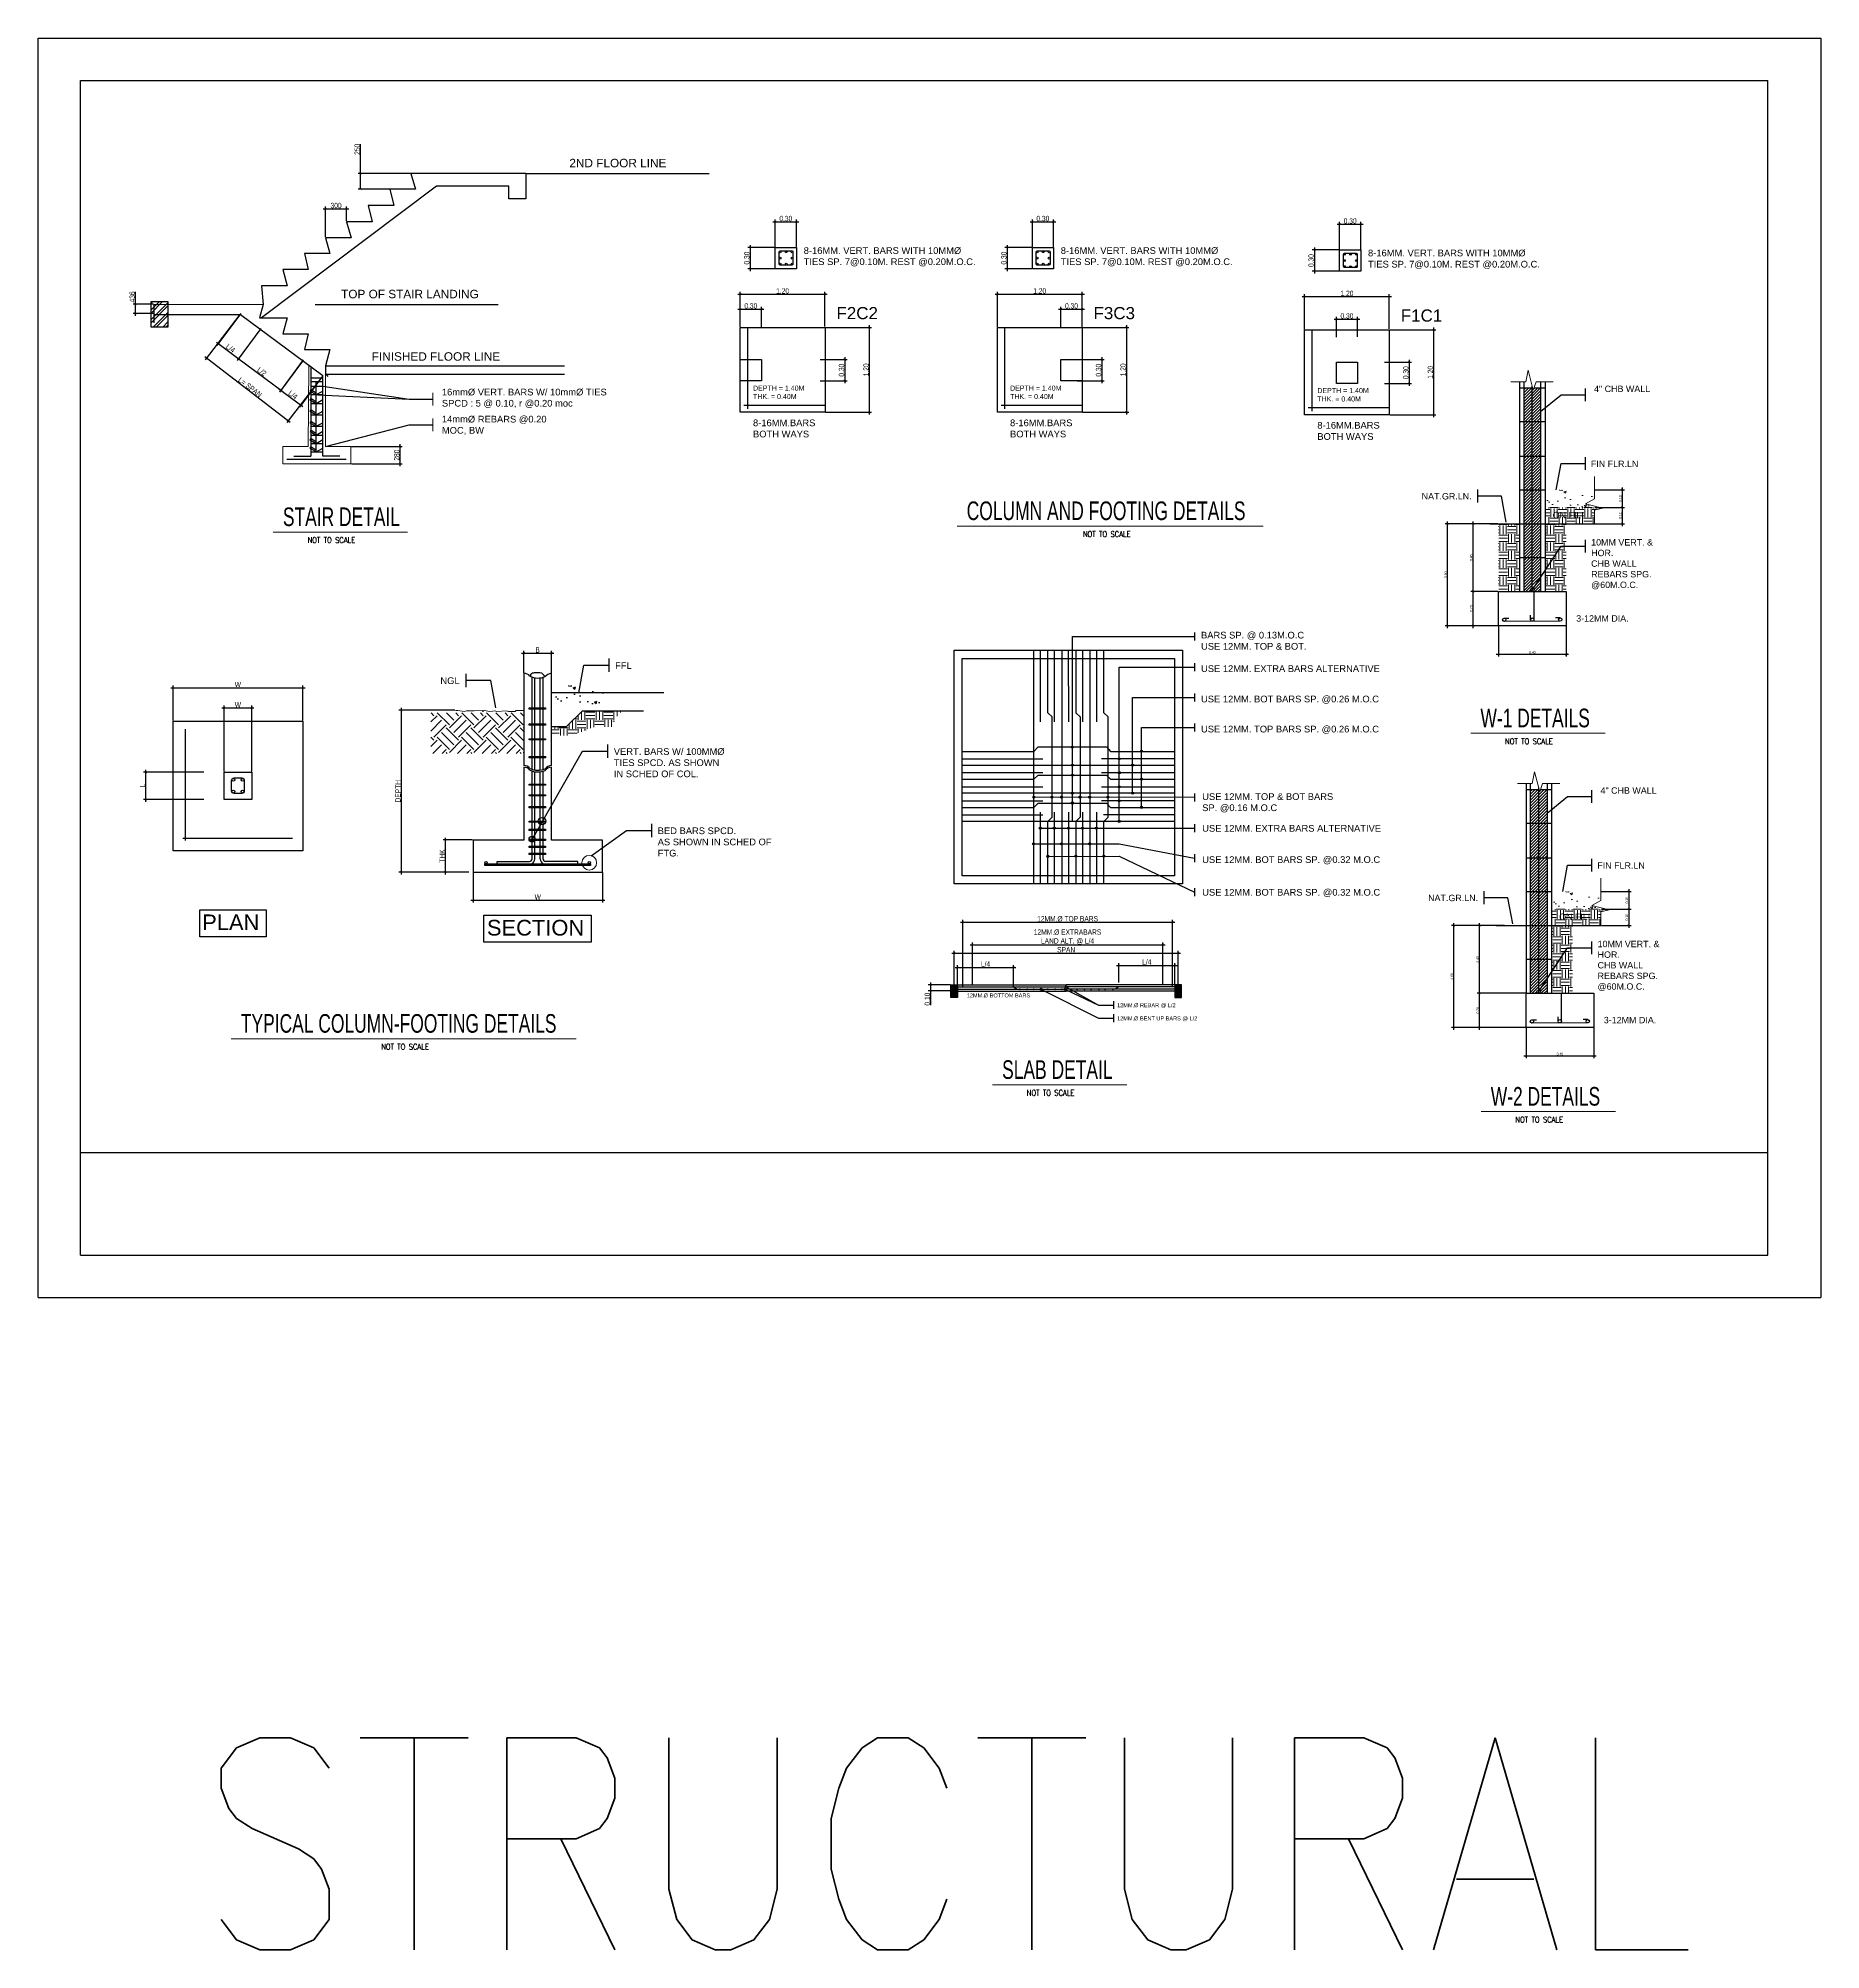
# Model space of a CAD drawing. Header units: millimetres. Extents: x -248340 to 456025, y 261499 to 1049645.
# Drawn here: x 19392 to 103492, y 261499 to 351660 of the extents above; entities that cross this region are included whole.
import ezdxf
from ezdxf.enums import TextEntityAlignment as Align

# ---------------------------------------------------------------- set-up
doc = ezdxf.new("R2010")
doc.units = ezdxf.units.MM
doc.header["$LTSCALE"] = 8
doc.header["$MEASUREMENT"] = 0
doc.header["$PDMODE"] = 3
doc.header["$PDSIZE"] = 0.3125
doc.layers.get('0').update_dxf_attribs({"linetype": 'CONTINUOUS'})
doc.layers.get('DEFPOINTS').update_dxf_attribs({"color": 8, "linetype": 'CONTINUOUS'})
for name, color, linetype, lineweight in [('10. Rebar', 10, 'CONTINUOUS', 25), ('12. Dimension', 251, 'CONTINUOUS', 5), ('13. Text', 2, 'CONTINUOUS', 5), ('23. Stair', 129, 'CONTINUOUS', 9), ('9. Ground', 26, 'CONTINUOUS', 5), ('DIM', 2, 'CONTINUOUS', 25), ('S_wall', 251, 'CONTINUOUS', 0)]:
    doc.layers.add(name, color=color, linetype=linetype, lineweight=lineweight)
doc.layers.add('MARK', color=7, linetype='CONTINUOUS')
doc.layers.add('TEXT', color=2, linetype='CONTINUOUS')
doc.layers.add('mv', color=30, linetype='CONTINUOUS', plot=False)
doc.styles.add('ARIAL', font='arial.ttf')
doc.styles.add('EN-SCL-DIM', font='swisscl.ttf')
doc.styles.add('ROMANS', font='ROMANS', dxfattribs={"width": 0.8, "bigfont": 'BIGFONT'})
doc.styles.get("Standard").update_dxf_attribs({"font": 'txt.shx', "width": 0.7, "bigfont": 'extfont.shx'})
doc.dimstyles.new('JEMAR 1-0030', dxfattribs={"dimtxt": 0.06, "dimasz": 0.045, "dimexe": 0.045, "dimexo": 0.03, "dimgap": 0.03, "dimtad": 1, "dimzin": 1, "dimdsep": 46, "dimtxsty": 'ARIAL', "dimblk": 'DOTBLANK', "dimcen": 0.15, "dimclrd": 7, "dimclre": 7, "dimadec": 0, "dimazin": 0, "dimtfac": 1, "dimtmove": 0, "dimatfit": 3, "dimldrblk": 'OPEN90', "dimfxl": 1, "dimarcsym": 0})
doc.dimstyles.new('SC50', dxfattribs={"dimscale": 0.5, "dimtxt": 250, "dimasz": 200, "dimexe": 220, "dimexo": 50, "dimgap": 50, "dimtad": 1, "dimdec": 0, "dimrnd": 1, "dimzin": 0, "dimdsep": 46, "dimlunit": 6, "dimtxsty": 'EN-SCL-DIM', "dimblk": 'ARCHTICK', "dimcen": 100, "dimdle": 220, "dimclrd": 1, "dimclre": 1, "dimclrt": 3, "dimadec": 0, "dimazin": 0, "dimtfac": 1, "dimtdec": 0, "dimtofl": 0, "dimtmove": 0, "dimatfit": 3, "dimldrblk": 'OPEN90', "dimfxl": 1, "dimtolj": 1, "dimtzin": 0, "dimarcsym": 1})
pattern_1 = [(0, (-213694.2, 601125.46), (400, 400), [400, -400]), (0, (-213694.2, 601275.46), (400, 400), [400, -400]), (0, (-213694.2, 601425.46), (400, 400), [400, -400]), (90, (-213644.2, 601475.46), (-400, 400), [400, -400]), (90, (-213494.2, 601475.46), (-400, 400), [400, -400]), (90, (-213344.2, 601475.46), (-400, 400), [400, -400])]

# ---------------------------------------------------------------- blocks, each defined once
blk = doc.blocks.new('_ArchTick')
at = {"color": 0, "linetype": 'ByBlock', "const_width": 0.15}
blk.add_lwpolyline([(-0.5, -0.5), (0.5, 0.5)], dxfattribs=at)
blk = doc.blocks.new('*D773')
at = {"layer": 'DEFPOINTS', "color": 0, "lineweight": 30, "ltscale": 1.25, "transparency": 16777216}
for p in [(34146, 332401), (34146, 331591), (36460, 331591)]:
    blk.add_point(p, dxfattribs=at)
at = {"layer": 'DIM', "color": 1, "lineweight": -2, "ltscale": 1.25, "transparency": 16777216}
for p, q in [((34171, 332401), (36570, 332401)), ((36460, 332511), (36460, 331481)), ((34171, 331591), (36570, 331591))]:
    blk.add_line(p, q, dxfattribs=at)
at = {"layer": 'DIM', "color": 1, "lineweight": -2, "ltscale": 1.25, "transparency": 16777216, "xscale": 100, "yscale": 100, "zscale": 100}
for p, rotation in [((36460, 332401), 90), ((36460, 331591), 270)]:
    blk.add_blockref('_ArchTick', p, dxfattribs=dict(at, rotation=rotation))
at = {"layer": 'DIM', "color": 3, "ltscale": 1.25, "transparency": 16777216, "insert": (36307, 331996), "char_height": 125, "attachment_point": 5, "rotation": 90, "style": 'EN-SCL-DIM'}
blk.add_mtext('\\A1;{\\H2x;280}', dxfattribs=at)
blk = doc.blocks.new('_Open90')
at = {"color": 0, "linetype": 'ByBlock', "lineweight": -2}
for p, q in [((0, 0), (-1, 0)), ((-0.5, 0.5), (0, 0)), ((0, 0), (-0.5, -0.5))]:
    blk.add_line(p, q, dxfattribs=at)
blk = doc.blocks.new('*D774')
at = {"layer": 'DEFPOINTS', "color": 0, "lineweight": 30, "ltscale": 1.25, "transparency": 16777216}
for p in [(34596, 344538), (36977, 345286), (36977, 344538)]:
    blk.add_point(p, dxfattribs=at)
at = {"layer": 'DIM', "color": 1, "lineweight": -2, "ltscale": 1.25, "transparency": 16777216}
for p, q in [((34596, 345286), (34596, 346664)), ((34596, 344538), (34596, 345396)), ((36952, 345286), (34486, 345286)), ((36952, 344538), (34486, 344538))]:
    blk.add_line(p, q, dxfattribs=at)
at = {"layer": 'DIM', "color": 1, "lineweight": -2, "ltscale": 1.25, "transparency": 16777216, "xscale": 100, "yscale": 100, "zscale": 100}
for p, rotation in [((34596, 345286), 90), ((34596, 344538), 270)]:
    blk.add_blockref('_ArchTick', p, dxfattribs=dict(at, rotation=rotation))
at = {"layer": 'DIM', "color": 3, "ltscale": 1.25, "transparency": 16777216, "insert": (34443, 346421), "char_height": 125, "attachment_point": 5, "rotation": 90, "style": 'EN-SCL-DIM'}
blk.add_mtext('\\A1;{\\H2x;250}', dxfattribs=at)
blk = doc.blocks.new('*D775')
at = {"layer": 'DEFPOINTS', "color": 0, "lineweight": 30, "ltscale": 1.25, "transparency": 16777216}
for p in [(33943, 343615), (33943, 343000), (32945, 342252)]:
    blk.add_point(p, dxfattribs=at)
at = {"layer": 'DIM', "color": 1, "lineweight": -2, "ltscale": 1.25, "transparency": 16777216}
for p, q in [((32835, 343615), (34053, 343615)), ((32945, 342277), (32945, 343725)), ((33943, 343025), (33943, 343725))]:
    blk.add_line(p, q, dxfattribs=at)
at = {"layer": 'DIM', "color": 1, "lineweight": -2, "ltscale": 1.25, "transparency": 16777216, "xscale": 100, "yscale": 100, "zscale": 100, "rotation": 180}
blk.add_blockref('_ArchTick', (32945, 343615), dxfattribs=at)
at = {"layer": 'DIM', "color": 1, "lineweight": -2, "ltscale": 1.25, "transparency": 16777216, "xscale": 100, "yscale": 100, "zscale": 100}
blk.add_blockref('_ArchTick', (33943, 343615), dxfattribs=at)
at = {"layer": 'DIM', "color": 3, "ltscale": 1.25, "transparency": 16777216, "insert": (33444, 343768), "char_height": 125, "attachment_point": 5, "style": 'EN-SCL-DIM'}
blk.add_mtext('\\A1;{\\H2x;300}', dxfattribs=at)
blk = doc.blocks.new('_DOTBLANK')
at = {"color": 0, "linetype": 'ByBlock', "lineweight": -2}
blk.add_line((-0.5, 0), (-1, 0), dxfattribs=at)
blk.add_circle((0, 0), 0.5, dxfattribs=at)
blk = doc.blocks.new('*D769')
at = {"layer": 'DEFPOINTS', "color": 0, "lineweight": 30, "ltscale": 1.25, "transparency": 16777216}
for p in [(28921, 338646), (32777, 335678), (31189, 333616)]:
    blk.add_point(p, dxfattribs=at)
at = {"layer": 'DIM', "color": 1, "lineweight": -2, "ltscale": 1.25, "transparency": 16777216}
for p, q in [((28906, 338626), (27266, 336497)), ((27246, 336651), (31276, 333549)), ((32761, 335658), (31122, 333529))]:
    blk.add_line(p, q, dxfattribs=at)
at = {"layer": 'DIM', "color": 1, "lineweight": -2, "ltscale": 1.25, "transparency": 16777216, "xscale": 100, "yscale": 100, "zscale": 100}
for p, rotation in [((27333, 336584), 142.4139117139533), ((31189, 333616), 322.4139117139533)]:
    blk.add_blockref('_ArchTick', p, dxfattribs=dict(at, rotation=rotation))
at = {"layer": 'DIM', "color": 3, "ltscale": 1.25, "transparency": 16777216, "insert": (29387, 335198), "char_height": 125, "attachment_point": 5, "rotation": 322.41391, "style": 'EN-SCL-DIM'}
blk.add_mtext('\\A1;{\\H2x;L= SPAN}', dxfattribs=at)
blk = doc.blocks.new('*D770')
at = {"layer": 'DEFPOINTS', "color": 0, "lineweight": 30, "ltscale": 1.25, "transparency": 16777216}
for p in [(31872, 336454), (32826, 335745), (31791, 334352)]:
    blk.add_point(p, dxfattribs=at)
at = {"layer": 'DIM', "color": 1, "lineweight": -2, "ltscale": 1.25, "transparency": 16777216}
for p, q in [((31857, 336434), (30771, 334972)), ((32811, 335725), (31726, 334263)), ((30749, 335126), (31879, 334286))]:
    blk.add_line(p, q, dxfattribs=at)
at = {"layer": 'DIM', "color": 1, "lineweight": -2, "ltscale": 1.25, "transparency": 16777216, "xscale": 100, "yscale": 100, "zscale": 100}
for p, rotation in [((30837, 335060), 143.3929251873966), ((31791, 334352), 323.3929251873966)]:
    blk.add_blockref('_ArchTick', p, dxfattribs=dict(at, rotation=rotation))
at = {"layer": 'DIM', "color": 3, "ltscale": 1.25, "transparency": 16777216, "insert": (31413, 334839), "char_height": 125, "attachment_point": 5, "rotation": 323.39293, "style": 'EN-SCL-DIM'}
blk.add_mtext('\\A1;{\\H2x;L/4}', dxfattribs=at)
blk = doc.blocks.new('*D771')
at = {"layer": 'DEFPOINTS', "color": 0, "lineweight": 30, "ltscale": 1.25, "transparency": 16777216}
for p in [(28958, 338697), (29913, 337988), (28840, 336544)]:
    blk.add_point(p, dxfattribs=at)
at = {"layer": 'DIM', "color": 1, "lineweight": -2, "ltscale": 1.25, "transparency": 16777216}
for p, q in [((28943, 338677), (27820, 337165)), ((27798, 337319), (28929, 336479)), ((29898, 337968), (28775, 336456))]:
    blk.add_line(p, q, dxfattribs=at)
at = {"layer": 'DIM', "color": 1, "lineweight": -2, "ltscale": 1.25, "transparency": 16777216, "xscale": 100, "yscale": 100, "zscale": 100}
for p, rotation in [((27886, 337253), 143.3929251873922), ((28840, 336544), 323.3929251873922)]:
    blk.add_blockref('_ArchTick', p, dxfattribs=dict(at, rotation=rotation))
at = {"layer": 'DIM', "color": 3, "ltscale": 1.25, "transparency": 16777216, "insert": (28462, 337032), "char_height": 125, "attachment_point": 5, "rotation": 323.39293, "style": 'EN-SCL-DIM'}
blk.add_mtext('\\A1;{\\H2x;L/4}', dxfattribs=at)
blk = doc.blocks.new('*D772')
at = {"layer": 'DEFPOINTS', "color": 0, "lineweight": 30, "ltscale": 1.25, "transparency": 16777216}
for p in [(29913, 337988), (31910, 336504), (30837, 335060)]:
    blk.add_point(p, dxfattribs=at)
at = {"layer": 'DIM', "color": 1, "lineweight": -2, "ltscale": 1.25, "transparency": 16777216}
for p, q in [((29898, 337968), (28774, 336456)), ((28752, 336609), (30925, 334995)), ((31895, 336484), (30771, 334972))]:
    blk.add_line(p, q, dxfattribs=at)
at = {"layer": 'DIM', "color": 1, "lineweight": -2, "ltscale": 1.25, "transparency": 16777216, "xscale": 100, "yscale": 100, "zscale": 100}
for p, rotation in [((28840, 336544), 143.3929251873903), ((30837, 335060), 323.3929251873902)]:
    blk.add_blockref('_ArchTick', p, dxfattribs=dict(at, rotation=rotation))
at = {"layer": 'DIM', "color": 3, "ltscale": 1.25, "transparency": 16777216, "insert": (29937, 335935), "char_height": 125, "attachment_point": 5, "rotation": 323.39293, "style": 'EN-SCL-DIM'}
blk.add_mtext('\\A1;{\\H2x;L/2}', dxfattribs=at)
blk = doc.blocks.new('*D776')
at = {"layer": 'DEFPOINTS', "color": 0, "lineweight": 30, "ltscale": 1.25, "transparency": 16777216}
for p in [(23979, 339114), (24841, 339114), (24841, 338678)]:
    blk.add_point(p, dxfattribs=at)
at = {"layer": 'DIM', "color": 1, "lineweight": -2, "ltscale": 1.25, "transparency": 16777216}
for p, q in [((24816, 339114), (23869, 339114)), ((23979, 339114), (23979, 339704)), ((23979, 338568), (23979, 339114)), ((24816, 338678), (23869, 338678))]:
    blk.add_line(p, q, dxfattribs=at)
at = {"layer": 'DIM', "color": 1, "lineweight": -2, "ltscale": 1.25, "transparency": 16777216, "xscale": 100, "yscale": 100, "zscale": 100}
for p, rotation in [((23979, 339114), 90), ((23979, 338678), 270)]:
    blk.add_blockref('_ArchTick', p, dxfattribs=dict(at, rotation=rotation))
at = {"layer": 'DIM', "color": 3, "ltscale": 1.25, "transparency": 16777216, "insert": (23826, 339459), "char_height": 125, "attachment_point": 5, "rotation": 90, "style": 'EN-SCL-DIM'}
blk.add_mtext('\\A1;{\\H2x;436}', dxfattribs=at)
blk = doc.blocks.new('*D780')
at = {"layer": 'DEFPOINTS', "color": 0, "lineweight": 30, "ltscale": 1.25, "transparency": 16777216}
for p in [(29462, 320075), (28162, 317047), (29462, 317047)]:
    blk.add_point(p, dxfattribs=at)
at = {"layer": 'DIM', "color": 1, "lineweight": -2, "ltscale": 1.25, "transparency": 16777216}
for p, q in [((28052, 320075), (29572, 320075)), ((28162, 317072), (28162, 320185)), ((29462, 317072), (29462, 320185))]:
    blk.add_line(p, q, dxfattribs=at)
at = {"layer": 'DIM', "color": 1, "lineweight": -2, "ltscale": 1.25, "transparency": 16777216, "xscale": 100, "yscale": 100, "zscale": 100, "rotation": 180}
blk.add_blockref('_ArchTick', (28162, 320075), dxfattribs=at)
at = {"layer": 'DIM', "color": 1, "lineweight": -2, "ltscale": 1.25, "transparency": 16777216, "xscale": 100, "yscale": 100, "zscale": 100}
blk.add_blockref('_ArchTick', (29462, 320075), dxfattribs=at)
at = {"layer": 'DIM', "color": 3, "ltscale": 1.25, "transparency": 16777216, "insert": (28812, 320225), "char_height": 125, "attachment_point": 5, "style": 'EN-SCL-DIM'}
blk.add_mtext('\\A1;{\\H2x;W}', dxfattribs=at)
blk = doc.blocks.new('*D778')
at = {"layer": 'DEFPOINTS', "color": 0, "lineweight": 30, "ltscale": 1.25, "transparency": 16777216}
for p in [(31870, 321027), (25754, 319454), (31870, 319454)]:
    blk.add_point(p, dxfattribs=at)
at = {"layer": 'DIM', "color": 1, "lineweight": -2, "ltscale": 1.25, "transparency": 16777216}
for p, q in [((25644, 321027), (31980, 321027)), ((25754, 319479), (25754, 321137)), ((31870, 319479), (31870, 321137))]:
    blk.add_line(p, q, dxfattribs=at)
at = {"layer": 'DIM', "color": 1, "lineweight": -2, "ltscale": 1.25, "transparency": 16777216, "xscale": 100, "yscale": 100, "zscale": 100, "rotation": 180}
blk.add_blockref('_ArchTick', (25754, 321027), dxfattribs=at)
at = {"layer": 'DIM', "color": 1, "lineweight": -2, "ltscale": 1.25, "transparency": 16777216, "xscale": 100, "yscale": 100, "zscale": 100}
blk.add_blockref('_ArchTick', (31870, 321027), dxfattribs=at)
at = {"layer": 'DIM', "color": 3, "ltscale": 1.25, "transparency": 16777216, "insert": (28812, 321177), "char_height": 125, "attachment_point": 5, "style": 'EN-SCL-DIM'}
blk.add_mtext('\\A1;{\\H2x;W}', dxfattribs=at)
blk = doc.blocks.new('*D779')
at = {"layer": 'DEFPOINTS', "color": 0, "lineweight": 30, "ltscale": 1.25, "transparency": 16777216}
for p in [(24473, 317047), (27236, 317047), (27236, 315746)]:
    blk.add_point(p, dxfattribs=at)
at = {"layer": 'DIM', "color": 1, "lineweight": -2, "ltscale": 1.25, "transparency": 16777216}
for p, q in [((27211, 317047), (24363, 317047)), ((24473, 315636), (24473, 317157)), ((27211, 315746), (24363, 315746))]:
    blk.add_line(p, q, dxfattribs=at)
at = {"layer": 'DIM', "color": 1, "lineweight": -2, "ltscale": 1.25, "transparency": 16777216, "xscale": 100, "yscale": 100, "zscale": 100}
for p, rotation in [((24473, 317047), 90), ((24473, 315746), 270)]:
    blk.add_blockref('_ArchTick', p, dxfattribs=dict(at, rotation=rotation))
at = {"layer": 'DIM', "color": 3, "ltscale": 1.25, "transparency": 16777216, "insert": (24323, 316406), "char_height": 125, "attachment_point": 5, "rotation": 90, "style": 'EN-SCL-DIM'}
blk.add_mtext('\\A1;{\\H2x;L}', dxfattribs=at)
blk = doc.blocks.new('*X777')
at = {"color": 0}
for p, q in [((15314, 53895), (15446, 54027)), ((15314, 53696), (15545, 53928)), ((15380, 54027), (15319, 54088)), ((15711, 53829), (15451, 54088)), ((15810, 53928), (15650, 54088)), ((15711, 53762), (15976, 54027)), ((15810, 53663), (16076, 53928)), ((15910, 54027), (15849, 54088)), ((16241, 53829), (15982, 54088)), ((16341, 53928), (16181, 54088)), ((16241, 53762), (16507, 54027)), ((16341, 53663), (16606, 53928)), ((16440, 54027), (16379, 54088)), ((16772, 53829), (16512, 54088)), ((16871, 53928), (16711, 54088)), ((16772, 53762), (17037, 54027)), ((16871, 53663), (17136, 53928)), ((16971, 54027), (16910, 54088)), ((17302, 53829), (17042, 54088)), ((17314, 54016), (17241, 54088)), ((15380, 53497), (15314, 53563)), ((15314, 53365), (15446, 53497)), ((15380, 53563), (15645, 53829)), ((15711, 53298), (15446, 53563)), ((15810, 53398), (15545, 53663)), ((15910, 53497), (15645, 53762)), ((15711, 53232), (15976, 53497)), ((15910, 53563), (16175, 53829)), ((16241, 53298), (15976, 53563)), ((16341, 53398), (16076, 53663)), ((16440, 53497), (16175, 53762)), ((16241, 53232), (16507, 53497)), ((16440, 53563), (16705, 53829)), ((16772, 53298), (16507, 53563)), ((16871, 53398), (16606, 53663)), ((16971, 53497), (16705, 53762)), ((16772, 53232), (17037, 53497)), ((16971, 53563), (17236, 53829)), ((17302, 53298), (17037, 53563)), ((17314, 53485), (17136, 53663)), ((17314, 53684), (17236, 53762)), ((17302, 53762), (17314, 53774)), ((15359, 53211), (15545, 53398)), ((15557, 53211), (15645, 53298)), ((15666, 53211), (15645, 53232)), ((15889, 53211), (16076, 53398)), ((16088, 53211), (16175, 53298)), ((16196, 53211), (16175, 53232)), ((16419, 53211), (16606, 53398)), ((16618, 53211), (16705, 53298)), ((16726, 53211), (16705, 53232)), ((16950, 53211), (17136, 53398)), ((17148, 53211), (17236, 53298)), ((17257, 53211), (17236, 53232)), ((17302, 53232), (17314, 53244))]:
    blk.add_line(p, q, dxfattribs=at)
blk = doc.blocks.new('*D781')
at = {"layer": 'DEFPOINTS', "color": 0, "lineweight": 30, "ltscale": 1.25, "transparency": 16777216}
for p in [(43601, 322658), (42300, 321706), (43601, 321706)]:
    blk.add_point(p, dxfattribs=at)
at = {"layer": 'DIM', "color": 1, "lineweight": -2, "ltscale": 1.25, "transparency": 16777216}
for p, q in [((42190, 322658), (43711, 322658)), ((42300, 321731), (42300, 322768)), ((43601, 321731), (43601, 322768))]:
    blk.add_line(p, q, dxfattribs=at)
at = {"layer": 'DIM', "color": 1, "lineweight": -2, "ltscale": 1.25, "transparency": 16777216, "xscale": 100, "yscale": 100, "zscale": 100, "rotation": 180}
blk.add_blockref('_ArchTick', (42300, 322658), dxfattribs=at)
at = {"layer": 'DIM', "color": 1, "lineweight": -2, "ltscale": 1.25, "transparency": 16777216, "xscale": 100, "yscale": 100, "zscale": 100}
blk.add_blockref('_ArchTick', (43601, 322658), dxfattribs=at)
at = {"layer": 'DIM', "color": 3, "ltscale": 1.25, "transparency": 16777216, "insert": (42951, 322808), "char_height": 125, "attachment_point": 5, "style": 'EN-SCL-DIM'}
blk.add_mtext('\\A1;{\\H2x;B}', dxfattribs=at)
blk = doc.blocks.new('*D782')
at = {"layer": 'DEFPOINTS', "color": 0, "lineweight": 30, "ltscale": 1.25, "transparency": 16777216}
for p in [(39076, 319959), (36514, 312328), (39076, 312328)]:
    blk.add_point(p, dxfattribs=at)
at = {"layer": 'DIM', "color": 1, "lineweight": -2, "ltscale": 1.25, "transparency": 16777216}
for p, q in [((39051, 319959), (36404, 319959)), ((36514, 320069), (36514, 312218)), ((39051, 312328), (36404, 312328))]:
    blk.add_line(p, q, dxfattribs=at)
at = {"layer": 'DIM', "color": 1, "lineweight": -2, "ltscale": 1.25, "transparency": 16777216, "xscale": 100, "yscale": 100, "zscale": 100}
for p, rotation in [((36514, 319959), 90), ((36514, 312328), 270)]:
    blk.add_blockref('_ArchTick', p, dxfattribs=dict(at, rotation=rotation))
at = {"layer": 'DIM', "color": 3, "ltscale": 1.25, "transparency": 16777216, "insert": (36364, 316144), "char_height": 125, "attachment_point": 5, "rotation": 90, "style": 'EN-SCL-DIM'}
blk.add_mtext('\\A1;{\\H2x;DEPTH}', dxfattribs=at)
blk = doc.blocks.new('*D783')
at = {"layer": 'DEFPOINTS', "color": 0, "lineweight": 30, "ltscale": 1.25, "transparency": 16777216}
for p in [(38602, 313843), (39912, 313843), (39737, 312328)]:
    blk.add_point(p, dxfattribs=at)
at = {"layer": 'DIM', "color": 1, "lineweight": -2, "ltscale": 1.25, "transparency": 16777216}
for p, q in [((39887, 313843), (38492, 313843)), ((38602, 312218), (38602, 313953)), ((39712, 312328), (38492, 312328))]:
    blk.add_line(p, q, dxfattribs=at)
at = {"layer": 'DIM', "color": 1, "lineweight": -2, "ltscale": 1.25, "transparency": 16777216, "xscale": 100, "yscale": 100, "zscale": 100}
for p, rotation in [((38602, 313843), 90), ((38602, 312328), 270)]:
    blk.add_blockref('_ArchTick', p, dxfattribs=dict(at, rotation=rotation))
at = {"layer": 'DIM', "color": 3, "ltscale": 1.25, "transparency": 16777216, "insert": (38452, 313086), "char_height": 125, "attachment_point": 5, "rotation": 90, "style": 'EN-SCL-DIM'}
blk.add_mtext('\\A1;{\\H2x;THK}', dxfattribs=at)
blk = doc.blocks.new('*D784')
at = {"layer": 'DEFPOINTS', "color": 0, "lineweight": 30, "ltscale": 1.25, "transparency": 16777216}
for p in [(39912, 312328), (46009, 312328), (46009, 311008)]:
    blk.add_point(p, dxfattribs=at)
at = {"layer": 'DIM', "color": 1, "lineweight": -2, "ltscale": 1.25, "transparency": 16777216}
for p, q in [((39912, 312303), (39912, 310898)), ((46009, 312303), (46009, 310898)), ((39802, 311008), (46119, 311008))]:
    blk.add_line(p, q, dxfattribs=at)
at = {"layer": 'DIM', "color": 1, "lineweight": -2, "ltscale": 1.25, "transparency": 16777216, "xscale": 100, "yscale": 100, "zscale": 100, "rotation": 180}
blk.add_blockref('_ArchTick', (39912, 311008), dxfattribs=at)
at = {"layer": 'DIM', "color": 1, "lineweight": -2, "ltscale": 1.25, "transparency": 16777216, "xscale": 100, "yscale": 100, "zscale": 100}
blk.add_blockref('_ArchTick', (46009, 311008), dxfattribs=at)
at = {"layer": 'DIM', "color": 3, "ltscale": 1.25, "transparency": 16777216, "insert": (42960, 311158), "char_height": 125, "attachment_point": 5, "style": 'EN-SCL-DIM'}
blk.add_mtext('\\A1;{\\H2x;W}', dxfattribs=at)
blk = doc.blocks.new('*D817')
at = {"layer": 'DEFPOINTS', "color": 0, "lineweight": 30, "ltscale": 1.25, "transparency": 16777216}
for p in [(61494, 306721), (62450, 307009), (62450, 306721)]:
    blk.add_point(p, dxfattribs=at)
at = {"layer": 'DIM', "color": 1, "lineweight": -2, "ltscale": 1.25, "transparency": 16777216}
for p, q in [((62425, 307009), (61384, 307009)), ((62425, 306721), (61384, 306721)), ((61494, 307119), (61494, 306721)), ((61494, 306721), (61494, 306055))]:
    blk.add_line(p, q, dxfattribs=at)
at = {"layer": 'DIM', "color": 1, "lineweight": -2, "ltscale": 1.25, "transparency": 16777216, "xscale": 100, "yscale": 100, "zscale": 100}
for p, rotation in [((61494, 307009), 90), ((61494, 306721), 270)]:
    blk.add_blockref('_ArchTick', p, dxfattribs=dict(at, rotation=rotation))
at = {"layer": 'DIM', "color": 3, "lineweight": -3, "ltscale": 1.25, "transparency": 16777216, "insert": (61341, 306338), "char_height": 125, "attachment_point": 5, "rotation": 90, "style": 'EN-SCL-DIM'}
blk.add_mtext('\\A1;{\\H2x;0.10}', dxfattribs=at)
blk = doc.blocks.new('*D818')
at = {"layer": 'DEFPOINTS', "color": 0, "lineweight": 30, "ltscale": 1.25, "transparency": 16777216}
for p in [(73174, 308511), (62606, 307009), (73174, 307009)]:
    blk.add_point(p, dxfattribs=at)
at = {"layer": 'DIM', "color": 1, "lineweight": -2, "ltscale": 1.25, "transparency": 16777216}
for p, q in [((62496, 308511), (73284, 308511)), ((62606, 307034), (62606, 308621)), ((73174, 307034), (73174, 308621))]:
    blk.add_line(p, q, dxfattribs=at)
at = {"layer": 'DIM', "color": 1, "lineweight": -2, "ltscale": 1.25, "transparency": 16777216, "xscale": 100, "yscale": 100, "zscale": 100, "rotation": 180}
blk.add_blockref('_ArchTick', (62606, 308511), dxfattribs=at)
at = {"layer": 'DIM', "color": 1, "lineweight": -2, "ltscale": 1.25, "transparency": 16777216, "xscale": 100, "yscale": 100, "zscale": 100}
blk.add_blockref('_ArchTick', (73174, 308511), dxfattribs=at)
at = {"layer": 'DIM', "color": 3, "lineweight": -3, "ltscale": 1.25, "transparency": 16777216, "insert": (67890, 308666), "char_height": 125, "attachment_point": 5, "style": 'EN-SCL-DIM'}
blk.add_mtext('\\A1;{\\H2x;SPAN}', dxfattribs=at)
blk = doc.blocks.new('*D819')
at = {"layer": 'DEFPOINTS', "color": 0, "lineweight": 30, "ltscale": 1.25, "transparency": 16777216}
for p in [(65412, 307829), (62762, 307009), (65412, 306917)]:
    blk.add_point(p, dxfattribs=at)
at = {"layer": 'DIM', "color": 1, "lineweight": -2, "ltscale": 1.25, "transparency": 16777216}
for p, q in [((62652, 307829), (65522, 307829)), ((62762, 307034), (62762, 307939)), ((65412, 306942), (65412, 307939))]:
    blk.add_line(p, q, dxfattribs=at)
at = {"layer": 'DIM', "color": 1, "lineweight": -2, "ltscale": 1.25, "transparency": 16777216, "xscale": 100, "yscale": 100, "zscale": 100, "rotation": 180}
blk.add_blockref('_ArchTick', (62762, 307829), dxfattribs=at)
at = {"layer": 'DIM', "color": 1, "lineweight": -2, "ltscale": 1.25, "transparency": 16777216, "xscale": 100, "yscale": 100, "zscale": 100}
blk.add_blockref('_ArchTick', (65412, 307829), dxfattribs=at)
at = {"layer": 'DIM', "color": 3, "lineweight": -3, "ltscale": 1.25, "transparency": 16777216, "insert": (64087, 307995), "char_height": 125, "attachment_point": 5, "style": 'EN-SCL-DIM'}
blk.add_mtext('\\A1;{\\H2x;L/4}', dxfattribs=at)
blk = doc.blocks.new('*D814')
at = {"layer": 'DEFPOINTS', "color": 0, "lineweight": 30, "ltscale": 1.25, "transparency": 16777216}
for p in [(72905, 309966), (63009, 306924), (72905, 306931)]:
    blk.add_point(p, dxfattribs=at)
at = {"layer": 'DIM', "color": 1, "lineweight": -2, "ltscale": 1.25, "transparency": 16777216}
for p, q in [((62899, 309966), (73015, 309966)), ((63009, 306949), (63009, 310076)), ((72905, 306956), (72905, 310076))]:
    blk.add_line(p, q, dxfattribs=at)
at = {"layer": 'DIM', "color": 1, "lineweight": -2, "ltscale": 1.25, "transparency": 16777216, "xscale": 100, "yscale": 100, "zscale": 100, "rotation": 180}
blk.add_blockref('_ArchTick', (63009, 309966), dxfattribs=at)
at = {"layer": 'DIM', "color": 1, "lineweight": -2, "ltscale": 1.25, "transparency": 16777216, "xscale": 100, "yscale": 100, "zscale": 100}
blk.add_blockref('_ArchTick', (72905, 309966), dxfattribs=at)
at = {"layer": 'DIM', "color": 3, "lineweight": -3, "ltscale": 1.25, "transparency": 16777216, "insert": (67957, 310123), "char_height": 125, "attachment_point": 5, "style": 'EN-SCL-DIM'}
blk.add_mtext('\\A1;{\\H2x;12MM.%%C TOP BARS}', dxfattribs=at)
blk = doc.blocks.new('*D815')
at = {"layer": 'DEFPOINTS', "color": 0, "lineweight": 30, "ltscale": 1.25, "transparency": 16777216}
for p in [(73018, 307922), (70368, 307102), (73018, 307009)]:
    blk.add_point(p, dxfattribs=at)
at = {"layer": 'DIM', "color": 1, "lineweight": -2, "ltscale": 1.25, "transparency": 16777216}
for p, q in [((70258, 307922), (73128, 307922)), ((70368, 307127), (70368, 308032)), ((73018, 307034), (73018, 308032))]:
    blk.add_line(p, q, dxfattribs=at)
at = {"layer": 'DIM', "color": 1, "lineweight": -2, "ltscale": 1.25, "transparency": 16777216, "xscale": 100, "yscale": 100, "zscale": 100, "rotation": 180}
blk.add_blockref('_ArchTick', (70368, 307922), dxfattribs=at)
at = {"layer": 'DIM', "color": 1, "lineweight": -2, "ltscale": 1.25, "transparency": 16777216, "xscale": 100, "yscale": 100, "zscale": 100}
blk.add_blockref('_ArchTick', (73018, 307922), dxfattribs=at)
at = {"layer": 'DIM', "color": 3, "lineweight": -3, "ltscale": 1.25, "transparency": 16777216, "insert": (71693, 308087), "char_height": 125, "attachment_point": 5, "style": 'EN-SCL-DIM'}
blk.add_mtext('\\A1;{\\H2x;L/4}', dxfattribs=at)
blk = doc.blocks.new('*D816')
at = {"layer": 'DEFPOINTS', "color": 0, "lineweight": 30, "ltscale": 1.25, "transparency": 16777216}
for p in [(72448, 308904), (63465, 306989), (72448, 306982)]:
    blk.add_point(p, dxfattribs=at)
at = {"layer": 'DIM', "color": 1, "lineweight": -2, "ltscale": 1.25, "transparency": 16777216}
for p, q in [((63355, 308904), (72558, 308904)), ((63465, 307014), (63465, 309014)), ((72448, 307007), (72448, 309014))]:
    blk.add_line(p, q, dxfattribs=at)
at = {"layer": 'DIM', "color": 1, "lineweight": -2, "ltscale": 1.25, "transparency": 16777216, "xscale": 100, "yscale": 100, "zscale": 100, "rotation": 180}
blk.add_blockref('_ArchTick', (63465, 308904), dxfattribs=at)
at = {"layer": 'DIM', "color": 1, "lineweight": -2, "ltscale": 1.25, "transparency": 16777216, "xscale": 100, "yscale": 100, "zscale": 100}
blk.add_blockref('_ArchTick', (72448, 308904), dxfattribs=at)
at = {"layer": 'DIM', "color": 3, "lineweight": -3, "ltscale": 1.25, "transparency": 16777216, "insert": (67956, 309266), "char_height": 125, "attachment_point": 5, "style": 'EN-SCL-DIM'}
blk.add_mtext('\\A1;{\\H2x;12MM.%%C EXTRABARS\\PLAND ALT. @ L/4}', dxfattribs=at)
blk = doc.blocks.new('*D828')
at = {"layer": 'DEFPOINTS', "color": 0, "lineweight": 30, "ltscale": 1.25, "transparency": 16777216}
for p in [(55160, 343001), (54167, 341793), (55160, 341793)]:
    blk.add_point(p, dxfattribs=at)
at = {"layer": 'DIM', "color": 1, "lineweight": -2, "ltscale": 1.25, "transparency": 16777216}
for p, q in [((54057, 343001), (55270, 343001)), ((54167, 341818), (54167, 343111)), ((55160, 341818), (55160, 343111))]:
    blk.add_line(p, q, dxfattribs=at)
at = {"layer": 'DIM', "color": 1, "lineweight": -2, "ltscale": 1.25, "transparency": 16777216, "xscale": 100, "yscale": 100, "zscale": 100, "rotation": 180}
blk.add_blockref('_ArchTick', (54167, 343001), dxfattribs=at)
at = {"layer": 'DIM', "color": 1, "lineweight": -2, "ltscale": 1.25, "transparency": 16777216, "xscale": 100, "yscale": 100, "zscale": 100}
blk.add_blockref('_ArchTick', (55160, 343001), dxfattribs=at)
at = {"layer": 'DIM', "color": 3, "ltscale": 1.25, "transparency": 16777216, "insert": (54664, 343154), "char_height": 125, "attachment_point": 5, "style": 'EN-SCL-DIM'}
blk.add_mtext('\\A1;{\\H2x;0.30}', dxfattribs=at)
blk = doc.blocks.new('*D829')
at = {"layer": 'DEFPOINTS', "color": 0, "lineweight": 30, "ltscale": 1.25, "transparency": 16777216}
for p in [(54167, 341793), (52977, 340788), (54167, 340788)]:
    blk.add_point(p, dxfattribs=at)
at = {"layer": 'DIM', "color": 1, "lineweight": -2, "ltscale": 1.25, "transparency": 16777216}
for p, q in [((54142, 341793), (52867, 341793)), ((52977, 341903), (52977, 340678)), ((54142, 340788), (52867, 340788))]:
    blk.add_line(p, q, dxfattribs=at)
at = {"layer": 'DIM', "color": 1, "lineweight": -2, "ltscale": 1.25, "transparency": 16777216, "xscale": 100, "yscale": 100, "zscale": 100}
for p, rotation in [((52977, 341793), 90), ((52977, 340788), 270)]:
    blk.add_blockref('_ArchTick', p, dxfattribs=dict(at, rotation=rotation))
at = {"layer": 'DIM', "color": 3, "ltscale": 1.25, "transparency": 16777216, "insert": (52824, 341290), "char_height": 125, "attachment_point": 5, "rotation": 90, "style": 'EN-SCL-DIM'}
blk.add_mtext('\\A1;{\\H2x;0.30}', dxfattribs=at)
blk = doc.blocks.new('*D830')
at = {"layer": 'DEFPOINTS', "color": 0, "lineweight": 30, "ltscale": 1.25, "transparency": 16777216}
for p in [(53509, 338882), (52515, 338016), (53509, 338027)]:
    blk.add_point(p, dxfattribs=at)
at = {"layer": 'DIM', "color": 1, "lineweight": -2, "ltscale": 1.25, "transparency": 16777216}
for p, q in [((52405, 338882), (53619, 338882)), ((52515, 338041), (52515, 338992)), ((53509, 338052), (53509, 338992))]:
    blk.add_line(p, q, dxfattribs=at)
at = {"layer": 'DIM', "color": 1, "lineweight": -2, "ltscale": 1.25, "transparency": 16777216, "xscale": 100, "yscale": 100, "zscale": 100, "rotation": 180}
blk.add_blockref('_ArchTick', (52515, 338882), dxfattribs=at)
at = {"layer": 'DIM', "color": 1, "lineweight": -2, "ltscale": 1.25, "transparency": 16777216, "xscale": 100, "yscale": 100, "zscale": 100}
blk.add_blockref('_ArchTick', (53509, 338882), dxfattribs=at)
at = {"layer": 'DIM', "color": 3, "ltscale": 1.25, "transparency": 16777216, "insert": (53012, 339035), "char_height": 125, "attachment_point": 5, "style": 'EN-SCL-DIM'}
blk.add_mtext('\\A1;{\\H2x;0.30}', dxfattribs=at)
blk = doc.blocks.new('*D820')
at = {"layer": 'DEFPOINTS', "color": 0, "lineweight": 30, "ltscale": 1.25, "transparency": 16777216}
for p in [(56511, 339587), (52515, 338027), (56511, 338039)]:
    blk.add_point(p, dxfattribs=at)
at = {"layer": 'DIM', "color": 1, "lineweight": -2, "ltscale": 1.25, "transparency": 16777216}
for p, q in [((52405, 339587), (56621, 339587)), ((52515, 338052), (52515, 339697)), ((56511, 338064), (56511, 339697))]:
    blk.add_line(p, q, dxfattribs=at)
at = {"layer": 'DIM', "color": 1, "lineweight": -2, "ltscale": 1.25, "transparency": 16777216, "xscale": 100, "yscale": 100, "zscale": 100, "rotation": 180}
blk.add_blockref('_ArchTick', (52515, 339587), dxfattribs=at)
at = {"layer": 'DIM', "color": 1, "lineweight": -2, "ltscale": 1.25, "transparency": 16777216, "xscale": 100, "yscale": 100, "zscale": 100}
blk.add_blockref('_ArchTick', (56511, 339587), dxfattribs=at)
at = {"layer": 'DIM', "color": 3, "ltscale": 1.25, "transparency": 16777216, "insert": (54513, 339740), "char_height": 125, "attachment_point": 5, "style": 'EN-SCL-DIM'}
blk.add_mtext('\\A1;{\\H2x;1.20}', dxfattribs=at)
blk = doc.blocks.new('*D821')
at = {"layer": 'DEFPOINTS', "color": 0, "lineweight": 30, "ltscale": 1.25, "transparency": 16777216}
for p in [(56255, 336503), (56255, 335498), (57444, 335498)]:
    blk.add_point(p, dxfattribs=at)
at = {"layer": 'DIM', "color": 1, "lineweight": -2, "ltscale": 1.25, "transparency": 16777216}
for p, q in [((56280, 336503), (57554, 336503)), ((57444, 336613), (57444, 335388)), ((56280, 335498), (57554, 335498))]:
    blk.add_line(p, q, dxfattribs=at)
at = {"layer": 'DIM', "color": 1, "lineweight": -2, "ltscale": 1.25, "transparency": 16777216, "xscale": 100, "yscale": 100, "zscale": 100}
for p, rotation in [((57444, 336503), 90), ((57444, 335498), 270)]:
    blk.add_blockref('_ArchTick', p, dxfattribs=dict(at, rotation=rotation))
at = {"layer": 'DIM', "color": 3, "ltscale": 1.25, "transparency": 16777216, "insert": (57291, 336001), "char_height": 125, "attachment_point": 5, "rotation": 90, "style": 'EN-SCL-DIM'}
blk.add_mtext('\\A1;{\\H2x;0.30}', dxfattribs=at)
blk = doc.blocks.new('*D831')
at = {"layer": 'DEFPOINTS', "color": 0, "lineweight": 30, "ltscale": 1.25, "transparency": 16777216}
for p in [(56511, 338016), (56511, 334020), (58602, 334020)]:
    blk.add_point(p, dxfattribs=at)
at = {"layer": 'DIM', "color": 1, "lineweight": -2, "ltscale": 1.25, "transparency": 16777216}
for p, q in [((58602, 338126), (58602, 333910)), ((56536, 338016), (58712, 338016)), ((56536, 334020), (58712, 334020))]:
    blk.add_line(p, q, dxfattribs=at)
at = {"layer": 'DIM', "color": 1, "lineweight": -2, "ltscale": 1.25, "transparency": 16777216, "xscale": 100, "yscale": 100, "zscale": 100}
for p, rotation in [((58602, 338016), 90), ((58602, 334020), 270)]:
    blk.add_blockref('_ArchTick', p, dxfattribs=dict(at, rotation=rotation))
at = {"layer": 'DIM', "color": 3, "ltscale": 1.25, "transparency": 16777216, "insert": (58449, 336018), "char_height": 125, "attachment_point": 5, "rotation": 90, "style": 'EN-SCL-DIM'}
blk.add_mtext('\\A1;{\\H2x;1.20}', dxfattribs=at)
blk = doc.blocks.new('*D832')
at = {"layer": 'DEFPOINTS', "color": 0, "lineweight": 30, "ltscale": 1.25, "transparency": 16777216}
for p in [(67287, 343001), (66294, 341793), (67287, 341793)]:
    blk.add_point(p, dxfattribs=at)
at = {"layer": 'DIM', "color": 1, "lineweight": -2, "ltscale": 1.25, "transparency": 16777216}
for p, q in [((66184, 343001), (67397, 343001)), ((66294, 341818), (66294, 343111)), ((67287, 341818), (67287, 343111))]:
    blk.add_line(p, q, dxfattribs=at)
at = {"layer": 'DIM', "color": 1, "lineweight": -2, "ltscale": 1.25, "transparency": 16777216, "xscale": 100, "yscale": 100, "zscale": 100, "rotation": 180}
blk.add_blockref('_ArchTick', (66294, 343001), dxfattribs=at)
at = {"layer": 'DIM', "color": 1, "lineweight": -2, "ltscale": 1.25, "transparency": 16777216, "xscale": 100, "yscale": 100, "zscale": 100}
blk.add_blockref('_ArchTick', (67287, 343001), dxfattribs=at)
at = {"layer": 'DIM', "color": 3, "ltscale": 1.25, "transparency": 16777216, "insert": (66791, 343154), "char_height": 125, "attachment_point": 5, "style": 'EN-SCL-DIM'}
blk.add_mtext('\\A1;{\\H2x;0.30}', dxfattribs=at)
blk = doc.blocks.new('*D833')
at = {"layer": 'DEFPOINTS', "color": 0, "lineweight": 30, "ltscale": 1.25, "transparency": 16777216}
for p in [(66294, 341793), (65105, 340788), (66294, 340788)]:
    blk.add_point(p, dxfattribs=at)
at = {"layer": 'DIM', "color": 1, "lineweight": -2, "ltscale": 1.25, "transparency": 16777216}
for p, q in [((66269, 341793), (64995, 341793)), ((65105, 341903), (65105, 340678)), ((66269, 340788), (64995, 340788))]:
    blk.add_line(p, q, dxfattribs=at)
at = {"layer": 'DIM', "color": 1, "lineweight": -2, "ltscale": 1.25, "transparency": 16777216, "xscale": 100, "yscale": 100, "zscale": 100}
for p, rotation in [((65105, 341793), 90), ((65105, 340788), 270)]:
    blk.add_blockref('_ArchTick', p, dxfattribs=dict(at, rotation=rotation))
at = {"layer": 'DIM', "color": 3, "ltscale": 1.25, "transparency": 16777216, "insert": (64951, 341290), "char_height": 125, "attachment_point": 5, "rotation": 90, "style": 'EN-SCL-DIM'}
blk.add_mtext('\\A1;{\\H2x;0.30}', dxfattribs=at)
blk = doc.blocks.new('*D822')
at = {"layer": 'DEFPOINTS', "color": 0, "lineweight": 30, "ltscale": 1.25, "transparency": 16777216}
for p in [(68639, 338882), (67645, 338016), (68639, 338027)]:
    blk.add_point(p, dxfattribs=at)
at = {"layer": 'DIM', "color": 1, "lineweight": -2, "ltscale": 1.25, "transparency": 16777216}
for p, q in [((67535, 338882), (68749, 338882)), ((67645, 338041), (67645, 338992)), ((68639, 338052), (68639, 338992))]:
    blk.add_line(p, q, dxfattribs=at)
at = {"layer": 'DIM', "color": 1, "lineweight": -2, "ltscale": 1.25, "transparency": 16777216, "xscale": 100, "yscale": 100, "zscale": 100, "rotation": 180}
blk.add_blockref('_ArchTick', (67645, 338882), dxfattribs=at)
at = {"layer": 'DIM', "color": 1, "lineweight": -2, "ltscale": 1.25, "transparency": 16777216, "xscale": 100, "yscale": 100, "zscale": 100}
blk.add_blockref('_ArchTick', (68639, 338882), dxfattribs=at)
at = {"layer": 'DIM', "color": 3, "ltscale": 1.25, "transparency": 16777216, "insert": (68142, 339035), "char_height": 125, "attachment_point": 5, "style": 'EN-SCL-DIM'}
blk.add_mtext('\\A1;{\\H2x;0.30}', dxfattribs=at)
blk = doc.blocks.new('*D823')
at = {"layer": 'DEFPOINTS', "color": 0, "lineweight": 30, "ltscale": 1.25, "transparency": 16777216}
for p in [(68639, 339587), (64643, 338027), (68639, 338039)]:
    blk.add_point(p, dxfattribs=at)
at = {"layer": 'DIM', "color": 1, "lineweight": -2, "ltscale": 1.25, "transparency": 16777216}
for p, q in [((64533, 339587), (68749, 339587)), ((64643, 338052), (64643, 339697)), ((68639, 338064), (68639, 339697))]:
    blk.add_line(p, q, dxfattribs=at)
at = {"layer": 'DIM', "color": 1, "lineweight": -2, "ltscale": 1.25, "transparency": 16777216, "xscale": 100, "yscale": 100, "zscale": 100, "rotation": 180}
blk.add_blockref('_ArchTick', (64643, 339587), dxfattribs=at)
at = {"layer": 'DIM', "color": 1, "lineweight": -2, "ltscale": 1.25, "transparency": 16777216, "xscale": 100, "yscale": 100, "zscale": 100}
blk.add_blockref('_ArchTick', (68639, 339587), dxfattribs=at)
at = {"layer": 'DIM', "color": 3, "ltscale": 1.25, "transparency": 16777216, "insert": (66641, 339740), "char_height": 125, "attachment_point": 5, "style": 'EN-SCL-DIM'}
blk.add_mtext('\\A1;{\\H2x;1.20}', dxfattribs=at)
blk = doc.blocks.new('*D824')
at = {"layer": 'DEFPOINTS', "color": 0, "lineweight": 30, "ltscale": 1.25, "transparency": 16777216}
for p in [(68382, 336503), (68382, 335498), (69572, 335498)]:
    blk.add_point(p, dxfattribs=at)
at = {"layer": 'DIM', "color": 1, "lineweight": -2, "ltscale": 1.25, "transparency": 16777216}
for p, q in [((68407, 336503), (69682, 336503)), ((69572, 336613), (69572, 335388)), ((68407, 335498), (69682, 335498))]:
    blk.add_line(p, q, dxfattribs=at)
at = {"layer": 'DIM', "color": 1, "lineweight": -2, "ltscale": 1.25, "transparency": 16777216, "xscale": 100, "yscale": 100, "zscale": 100}
for p, rotation in [((69572, 336503), 90), ((69572, 335498), 270)]:
    blk.add_blockref('_ArchTick', p, dxfattribs=dict(at, rotation=rotation))
at = {"layer": 'DIM', "color": 3, "ltscale": 1.25, "transparency": 16777216, "insert": (69418, 336001), "char_height": 125, "attachment_point": 5, "rotation": 90, "style": 'EN-SCL-DIM'}
blk.add_mtext('\\A1;{\\H2x;0.30}', dxfattribs=at)
blk = doc.blocks.new('*D834')
at = {"layer": 'DEFPOINTS', "color": 0, "lineweight": 30, "ltscale": 1.25, "transparency": 16777216}
for p in [(68639, 338016), (68639, 334020), (70729, 334020)]:
    blk.add_point(p, dxfattribs=at)
at = {"layer": 'DIM', "color": 1, "lineweight": -2, "ltscale": 1.25, "transparency": 16777216}
for p, q in [((70729, 338126), (70729, 333910)), ((68664, 338016), (70839, 338016)), ((68664, 334020), (70839, 334020))]:
    blk.add_line(p, q, dxfattribs=at)
at = {"layer": 'DIM', "color": 1, "lineweight": -2, "ltscale": 1.25, "transparency": 16777216, "xscale": 100, "yscale": 100, "zscale": 100}
for p, rotation in [((70729, 338016), 90), ((70729, 334020), 270)]:
    blk.add_blockref('_ArchTick', p, dxfattribs=dict(at, rotation=rotation))
at = {"layer": 'DIM', "color": 3, "ltscale": 1.25, "transparency": 16777216, "insert": (70576, 336018), "char_height": 125, "attachment_point": 5, "rotation": 90, "style": 'EN-SCL-DIM'}
blk.add_mtext('\\A1;{\\H2x;1.20}', dxfattribs=at)
blk = doc.blocks.new('*D835')
at = {"layer": 'DEFPOINTS', "color": 0, "lineweight": 30, "ltscale": 1.25, "transparency": 16777216}
for p in [(81784, 342885), (80791, 341677), (81784, 341677)]:
    blk.add_point(p, dxfattribs=at)
at = {"layer": 'DIM', "color": 1, "lineweight": -2, "ltscale": 1.25, "transparency": 16777216}
for p, q in [((80681, 342885), (81894, 342885)), ((80791, 341702), (80791, 342995)), ((81784, 341702), (81784, 342995))]:
    blk.add_line(p, q, dxfattribs=at)
at = {"layer": 'DIM', "color": 1, "lineweight": -2, "ltscale": 1.25, "transparency": 16777216, "xscale": 100, "yscale": 100, "zscale": 100, "rotation": 180}
blk.add_blockref('_ArchTick', (80791, 342885), dxfattribs=at)
at = {"layer": 'DIM', "color": 1, "lineweight": -2, "ltscale": 1.25, "transparency": 16777216, "xscale": 100, "yscale": 100, "zscale": 100}
blk.add_blockref('_ArchTick', (81784, 342885), dxfattribs=at)
at = {"layer": 'DIM', "color": 3, "ltscale": 1.25, "transparency": 16777216, "insert": (81288, 343039), "char_height": 125, "attachment_point": 5, "style": 'EN-SCL-DIM'}
blk.add_mtext('\\A1;{\\H2x;0.30}', dxfattribs=at)
blk = doc.blocks.new('*D836')
at = {"layer": 'DEFPOINTS', "color": 0, "lineweight": 30, "ltscale": 1.25, "transparency": 16777216}
for p in [(80791, 341677), (79601, 340672), (80791, 340672)]:
    blk.add_point(p, dxfattribs=at)
at = {"layer": 'DIM', "color": 1, "lineweight": -2, "ltscale": 1.25, "transparency": 16777216}
for p, q in [((79601, 341787), (79601, 340562)), ((80766, 341677), (79491, 341677)), ((80766, 340672), (79491, 340672))]:
    blk.add_line(p, q, dxfattribs=at)
at = {"layer": 'DIM', "color": 1, "lineweight": -2, "ltscale": 1.25, "transparency": 16777216, "xscale": 100, "yscale": 100, "zscale": 100}
for p, rotation in [((79601, 341677), 90), ((79601, 340672), 270)]:
    blk.add_blockref('_ArchTick', p, dxfattribs=dict(at, rotation=rotation))
at = {"layer": 'DIM', "color": 3, "ltscale": 1.25, "transparency": 16777216, "insert": (79448, 341174), "char_height": 125, "attachment_point": 5, "rotation": 90, "style": 'EN-SCL-DIM'}
blk.add_mtext('\\A1;{\\H2x;0.30}', dxfattribs=at)
blk = doc.blocks.new('*D825')
at = {"layer": 'DEFPOINTS', "color": 0, "lineweight": 30, "ltscale": 1.25, "transparency": 16777216}
for p in [(81634, 338407), (80641, 337541), (81634, 337552)]:
    blk.add_point(p, dxfattribs=at)
at = {"layer": 'DIM', "color": 1, "lineweight": -2, "ltscale": 1.25, "transparency": 16777216}
for p, q in [((80531, 338407), (81744, 338407)), ((80641, 337566), (80641, 338517)), ((81634, 337577), (81634, 338517))]:
    blk.add_line(p, q, dxfattribs=at)
at = {"layer": 'DIM', "color": 1, "lineweight": -2, "ltscale": 1.25, "transparency": 16777216, "xscale": 100, "yscale": 100, "zscale": 100, "rotation": 180}
blk.add_blockref('_ArchTick', (80641, 338407), dxfattribs=at)
at = {"layer": 'DIM', "color": 1, "lineweight": -2, "ltscale": 1.25, "transparency": 16777216, "xscale": 100, "yscale": 100, "zscale": 100}
blk.add_blockref('_ArchTick', (81634, 338407), dxfattribs=at)
at = {"layer": 'DIM', "color": 3, "ltscale": 1.25, "transparency": 16777216, "insert": (81137, 338560), "char_height": 125, "attachment_point": 5, "style": 'EN-SCL-DIM'}
blk.add_mtext('\\A1;{\\H2x;0.30}', dxfattribs=at)
blk = doc.blocks.new('*D826')
at = {"layer": 'DEFPOINTS', "color": 0, "lineweight": 30, "ltscale": 1.25, "transparency": 16777216}
for p in [(83136, 339471), (79139, 337912), (83136, 337923)]:
    blk.add_point(p, dxfattribs=at)
at = {"layer": 'DIM', "color": 1, "lineweight": -2, "ltscale": 1.25, "transparency": 16777216}
for p, q in [((79029, 339471), (83246, 339471)), ((79139, 337937), (79139, 339581)), ((83136, 337948), (83136, 339581))]:
    blk.add_line(p, q, dxfattribs=at)
at = {"layer": 'DIM', "color": 1, "lineweight": -2, "ltscale": 1.25, "transparency": 16777216, "xscale": 100, "yscale": 100, "zscale": 100, "rotation": 180}
blk.add_blockref('_ArchTick', (79139, 339471), dxfattribs=at)
at = {"layer": 'DIM', "color": 1, "lineweight": -2, "ltscale": 1.25, "transparency": 16777216, "xscale": 100, "yscale": 100, "zscale": 100}
blk.add_blockref('_ArchTick', (83136, 339471), dxfattribs=at)
at = {"layer": 'DIM', "color": 3, "ltscale": 1.25, "transparency": 16777216, "insert": (81137, 339624), "char_height": 125, "attachment_point": 5, "style": 'EN-SCL-DIM'}
blk.add_mtext('\\A1;{\\H2x;1.20}', dxfattribs=at)
blk = doc.blocks.new('*D827')
at = {"layer": 'DEFPOINTS', "color": 0, "lineweight": 30, "ltscale": 1.25, "transparency": 16777216}
for p in [(82879, 336387), (82879, 335382), (84068, 335382)]:
    blk.add_point(p, dxfattribs=at)
at = {"layer": 'DIM', "color": 1, "lineweight": -2, "ltscale": 1.25, "transparency": 16777216}
for p, q in [((82904, 336387), (84178, 336387)), ((84068, 336497), (84068, 335272)), ((82904, 335382), (84178, 335382))]:
    blk.add_line(p, q, dxfattribs=at)
at = {"layer": 'DIM', "color": 1, "lineweight": -2, "ltscale": 1.25, "transparency": 16777216, "xscale": 100, "yscale": 100, "zscale": 100}
for p, rotation in [((84068, 336387), 90), ((84068, 335382), 270)]:
    blk.add_blockref('_ArchTick', p, dxfattribs=dict(at, rotation=rotation))
at = {"layer": 'DIM', "color": 3, "ltscale": 1.25, "transparency": 16777216, "insert": (83915, 335885), "char_height": 125, "attachment_point": 5, "rotation": 90, "style": 'EN-SCL-DIM'}
blk.add_mtext('\\A1;{\\H2x;0.30}', dxfattribs=at)
blk = doc.blocks.new('*D837')
at = {"layer": 'DEFPOINTS', "color": 0, "lineweight": 30, "ltscale": 1.25, "transparency": 16777216}
for p in [(83136, 337900), (83136, 333904), (85226, 333904)]:
    blk.add_point(p, dxfattribs=at)
at = {"layer": 'DIM', "color": 1, "lineweight": -2, "ltscale": 1.25, "transparency": 16777216}
for p, q in [((83161, 337900), (85336, 337900)), ((85226, 338010), (85226, 333794)), ((83161, 333904), (85336, 333904))]:
    blk.add_line(p, q, dxfattribs=at)
at = {"layer": 'DIM', "color": 1, "lineweight": -2, "ltscale": 1.25, "transparency": 16777216, "xscale": 100, "yscale": 100, "zscale": 100}
for p, rotation in [((85226, 337900), 90), ((85226, 333904), 270)]:
    blk.add_blockref('_ArchTick', p, dxfattribs=dict(at, rotation=rotation))
at = {"layer": 'DIM', "color": 3, "ltscale": 1.25, "transparency": 16777216, "insert": (85073, 335902), "char_height": 125, "attachment_point": 5, "rotation": 90, "style": 'EN-SCL-DIM'}
blk.add_mtext('\\A1;{\\H2x;1.20}', dxfattribs=at)
blk = doc.blocks.new('*D839')
at = {"layer": 'DEFPOINTS', "color": 0, "lineweight": 30, "ltscale": 1.25, "transparency": 16777216}
for p in [(92811, 330364), (92811, 329532), (94125, 329532)]:
    blk.add_point(p, dxfattribs=at)
at = {"layer": 'DIM', "color": 1, "lineweight": -2, "ltscale": 1.25, "transparency": 16777216}
for p, q in [((92836, 330364), (94235, 330364)), ((94125, 330474), (94125, 329422)), ((92836, 329532), (94235, 329532))]:
    blk.add_line(p, q, dxfattribs=at)
at = {"layer": 'DIM', "color": 1, "lineweight": -2, "ltscale": 1.25, "transparency": 16777216, "xscale": 100, "yscale": 100, "zscale": 100}
for p, rotation in [((94125, 330364), 90), ((94125, 329532), 270)]:
    blk.add_blockref('_ArchTick', p, dxfattribs=dict(at, rotation=rotation))
at = {"layer": 'DIM', "color": 3, "ltscale": 1.25, "transparency": 16777216, "insert": (94036, 329948), "char_height": 125, "attachment_point": 5, "rotation": 90, "style": 'EN-SCL-DIM'}
blk.add_mtext('\\A1;0.10', dxfattribs=at)
blk = doc.blocks.new('*D840')
at = {"layer": 'DEFPOINTS', "color": 0, "lineweight": 30, "ltscale": 1.25, "transparency": 16777216}
for p in [(92811, 329532), (92811, 328756), (94125, 328756)]:
    blk.add_point(p, dxfattribs=at)
at = {"layer": 'DIM', "color": 1, "lineweight": -2, "ltscale": 1.25, "transparency": 16777216}
for p, q in [((92836, 329532), (94235, 329532)), ((94125, 329642), (94125, 328646)), ((92836, 328756), (94235, 328756))]:
    blk.add_line(p, q, dxfattribs=at)
at = {"layer": 'DIM', "color": 1, "lineweight": -2, "ltscale": 1.25, "transparency": 16777216, "xscale": 100, "yscale": 100, "zscale": 100}
for p, rotation in [((94125, 329532), 90), ((94125, 328756), 270)]:
    blk.add_blockref('_ArchTick', p, dxfattribs=dict(at, rotation=rotation))
at = {"layer": 'DIM', "color": 3, "ltscale": 1.25, "transparency": 16777216, "insert": (94036, 329144), "char_height": 125, "attachment_point": 5, "rotation": 90, "style": 'EN-SCL-DIM'}
blk.add_mtext('\\A1;0.10', dxfattribs=at)
blk = doc.blocks.new('*D845')
at = {"layer": 'DEFPOINTS', "color": 0, "lineweight": 30, "ltscale": 1.25, "transparency": 16777216}
for p in [(88283, 323952), (91480, 323952), (91480, 322603)]:
    blk.add_point(p, dxfattribs=at)
at = {"layer": 'DIM', "color": 1, "lineweight": -2, "ltscale": 1.25, "transparency": 16777216}
for p, q in [((88283, 323927), (88283, 322493)), ((91480, 323927), (91480, 322493)), ((88173, 322603), (91590, 322603))]:
    blk.add_line(p, q, dxfattribs=at)
at = {"layer": 'DIM', "color": 1, "lineweight": -2, "ltscale": 1.25, "transparency": 16777216, "xscale": 100, "yscale": 100, "zscale": 100, "rotation": 180}
blk.add_blockref('_ArchTick', (88283, 322603), dxfattribs=at)
at = {"layer": 'DIM', "color": 1, "lineweight": -2, "ltscale": 1.25, "transparency": 16777216, "xscale": 100, "yscale": 100, "zscale": 100}
blk.add_blockref('_ArchTick', (91480, 322603), dxfattribs=at)
at = {"layer": 'DIM', "color": 3, "ltscale": 1.25, "transparency": 16777216, "insert": (89882, 322692), "char_height": 125, "attachment_point": 5, "style": 'EN-SCL-DIM'}
blk.add_mtext('\\A1;0.40', dxfattribs=at)
blk = doc.blocks.new('*D846')
at = {"layer": 'DEFPOINTS', "color": 0, "lineweight": 30, "ltscale": 1.25, "transparency": 16777216}
for p in [(87091, 325559), (88283, 325559), (88283, 323952)]:
    blk.add_point(p, dxfattribs=at)
at = {"layer": 'DIM', "color": 1, "lineweight": -2, "ltscale": 1.25, "transparency": 16777216}
for p, q in [((88258, 325559), (86981, 325559)), ((87091, 323842), (87091, 325669)), ((88258, 323952), (86981, 323952))]:
    blk.add_line(p, q, dxfattribs=at)
at = {"layer": 'DIM', "color": 1, "lineweight": -2, "ltscale": 1.25, "transparency": 16777216, "xscale": 100, "yscale": 100, "zscale": 100}
for p, rotation in [((87091, 325559), 90), ((87091, 323952), 270)]:
    blk.add_blockref('_ArchTick', p, dxfattribs=dict(at, rotation=rotation))
at = {"layer": 'DIM', "color": 3, "ltscale": 1.25, "transparency": 16777216, "insert": (87002, 324755), "char_height": 125, "attachment_point": 5, "rotation": 90, "style": 'EN-SCL-DIM'}
blk.add_mtext('\\A1;0.20', dxfattribs=at)
blk = doc.blocks.new('*D841')
at = {"layer": 'DEFPOINTS', "color": 0, "lineweight": 30, "ltscale": 1.25, "transparency": 16777216}
for p in [(87091, 328756), (88283, 328756), (88283, 325559)]:
    blk.add_point(p, dxfattribs=at)
at = {"layer": 'DIM', "color": 1, "lineweight": -2, "ltscale": 1.25, "transparency": 16777216}
for p, q in [((88258, 328756), (86981, 328756)), ((87091, 325449), (87091, 328866)), ((88258, 325559), (86981, 325559))]:
    blk.add_line(p, q, dxfattribs=at)
at = {"layer": 'DIM', "color": 1, "lineweight": -2, "ltscale": 1.25, "transparency": 16777216, "xscale": 100, "yscale": 100, "zscale": 100}
for p, rotation in [((87091, 328756), 90), ((87091, 325559), 270)]:
    blk.add_blockref('_ArchTick', p, dxfattribs=dict(at, rotation=rotation))
at = {"layer": 'DIM', "color": 3, "ltscale": 1.25, "transparency": 16777216, "insert": (87002, 327158), "char_height": 125, "attachment_point": 5, "rotation": 90, "style": 'EN-SCL-DIM'}
blk.add_mtext('\\A1;0.40', dxfattribs=at)
blk = doc.blocks.new('*D847')
at = {"layer": 'DEFPOINTS', "color": 0, "lineweight": 30, "ltscale": 1.25, "transparency": 16777216}
for p in [(85881, 328756), (88283, 328756), (88283, 323952)]:
    blk.add_point(p, dxfattribs=at)
at = {"layer": 'DIM', "color": 1, "lineweight": -2, "ltscale": 1.25, "transparency": 16777216}
for p, q in [((88258, 328756), (85771, 328756)), ((85881, 323842), (85881, 328866)), ((88258, 323952), (85771, 323952))]:
    blk.add_line(p, q, dxfattribs=at)
at = {"layer": 'DIM', "color": 1, "lineweight": -2, "ltscale": 1.25, "transparency": 16777216, "xscale": 100, "yscale": 100, "zscale": 100}
for p, rotation in [((85881, 328756), 90), ((85881, 323952), 270)]:
    blk.add_blockref('_ArchTick', p, dxfattribs=dict(at, rotation=rotation))
at = {"layer": 'DIM', "color": 3, "ltscale": 1.25, "transparency": 16777216, "insert": (85792, 326354), "char_height": 125, "attachment_point": 5, "rotation": 90, "style": 'EN-SCL-DIM'}
blk.add_mtext('\\A1;0.60', dxfattribs=at)
blk = doc.blocks.new('*D842')
at = {"layer": 'DEFPOINTS', "color": 0, "lineweight": 30, "ltscale": 1.25, "transparency": 16777216}
for p in [(93115, 311418), (93115, 310587), (94429, 310587)]:
    blk.add_point(p, dxfattribs=at)
at = {"layer": 'DIM', "color": 1, "lineweight": -2, "ltscale": 1.25, "transparency": 16777216}
for p, q in [((93140, 311418), (94539, 311418)), ((94429, 311528), (94429, 310477)), ((93140, 310587), (94539, 310587))]:
    blk.add_line(p, q, dxfattribs=at)
at = {"layer": 'DIM', "color": 1, "lineweight": -2, "ltscale": 1.25, "transparency": 16777216, "xscale": 100, "yscale": 100, "zscale": 100}
for p, rotation in [((94429, 311418), 90), ((94429, 310587), 270)]:
    blk.add_blockref('_ArchTick', p, dxfattribs=dict(at, rotation=rotation))
at = {"layer": 'DIM', "color": 3, "ltscale": 1.25, "transparency": 16777216, "insert": (94340, 311003), "char_height": 125, "attachment_point": 5, "rotation": 90, "style": 'EN-SCL-DIM'}
blk.add_mtext('\\A1;0.10', dxfattribs=at)
blk = doc.blocks.new('*D843')
at = {"layer": 'DEFPOINTS', "color": 0, "lineweight": 30, "ltscale": 1.25, "transparency": 16777216}
for p in [(93115, 310587), (93115, 309811), (94429, 309811)]:
    blk.add_point(p, dxfattribs=at)
at = {"layer": 'DIM', "color": 1, "lineweight": -2, "ltscale": 1.25, "transparency": 16777216}
for p, q in [((93140, 310587), (94539, 310587)), ((94429, 310697), (94429, 309701)), ((93140, 309811), (94539, 309811))]:
    blk.add_line(p, q, dxfattribs=at)
at = {"layer": 'DIM', "color": 1, "lineweight": -2, "ltscale": 1.25, "transparency": 16777216, "xscale": 100, "yscale": 100, "zscale": 100}
for p, rotation in [((94429, 310587), 90), ((94429, 309811), 270)]:
    blk.add_blockref('_ArchTick', p, dxfattribs=dict(at, rotation=rotation))
at = {"layer": 'DIM', "color": 3, "ltscale": 1.25, "transparency": 16777216, "insert": (94340, 310199), "char_height": 125, "attachment_point": 5, "rotation": 90, "style": 'EN-SCL-DIM'}
blk.add_mtext('\\A1;0.10', dxfattribs=at)
blk = doc.blocks.new('*D848')
at = {"layer": 'DEFPOINTS', "color": 0, "lineweight": 30, "ltscale": 1.25, "transparency": 16777216}
for p in [(89585, 305006), (92782, 305006), (92782, 303657)]:
    blk.add_point(p, dxfattribs=at)
at = {"layer": 'DIM', "color": 1, "lineweight": -2, "ltscale": 1.25, "transparency": 16777216}
for p, q in [((89585, 304981), (89585, 303547)), ((92782, 304981), (92782, 303547)), ((89475, 303657), (92892, 303657))]:
    blk.add_line(p, q, dxfattribs=at)
at = {"layer": 'DIM', "color": 1, "lineweight": -2, "ltscale": 1.25, "transparency": 16777216, "xscale": 100, "yscale": 100, "zscale": 100, "rotation": 180}
blk.add_blockref('_ArchTick', (89585, 303657), dxfattribs=at)
at = {"layer": 'DIM', "color": 1, "lineweight": -2, "ltscale": 1.25, "transparency": 16777216, "xscale": 100, "yscale": 100, "zscale": 100}
blk.add_blockref('_ArchTick', (92782, 303657), dxfattribs=at)
at = {"layer": 'DIM', "color": 3, "ltscale": 1.25, "transparency": 16777216, "insert": (91184, 303746), "char_height": 125, "attachment_point": 5, "style": 'EN-SCL-DIM'}
blk.add_mtext('\\A1;0.40', dxfattribs=at)
blk = doc.blocks.new('*D849')
at = {"layer": 'DEFPOINTS', "color": 0, "lineweight": 30, "ltscale": 1.25, "transparency": 16777216}
for p in [(87395, 306614), (89585, 306614), (89585, 305006)]:
    blk.add_point(p, dxfattribs=at)
at = {"layer": 'DIM', "color": 1, "lineweight": -2, "ltscale": 1.25, "transparency": 16777216}
for p, q in [((89560, 306614), (87285, 306614)), ((87395, 304896), (87395, 306724)), ((89560, 305006), (87285, 305006))]:
    blk.add_line(p, q, dxfattribs=at)
at = {"layer": 'DIM', "color": 1, "lineweight": -2, "ltscale": 1.25, "transparency": 16777216, "xscale": 100, "yscale": 100, "zscale": 100}
for p, rotation in [((87395, 306614), 90), ((87395, 305006), 270)]:
    blk.add_blockref('_ArchTick', p, dxfattribs=dict(at, rotation=rotation))
at = {"layer": 'DIM', "color": 3, "ltscale": 1.25, "transparency": 16777216, "insert": (87306, 305810), "char_height": 125, "attachment_point": 5, "rotation": 90, "style": 'EN-SCL-DIM'}
blk.add_mtext('\\A1;0.20', dxfattribs=at)
blk = doc.blocks.new('*D844')
at = {"layer": 'DEFPOINTS', "color": 0, "lineweight": 30, "ltscale": 1.25, "transparency": 16777216}
for p in [(87395, 309811), (88587, 309811), (89585, 306614)]:
    blk.add_point(p, dxfattribs=at)
at = {"layer": 'DIM', "color": 1, "lineweight": -2, "ltscale": 1.25, "transparency": 16777216}
for p, q in [((88562, 309811), (87285, 309811)), ((87395, 306504), (87395, 309921)), ((89560, 306614), (87285, 306614))]:
    blk.add_line(p, q, dxfattribs=at)
at = {"layer": 'DIM', "color": 1, "lineweight": -2, "ltscale": 1.25, "transparency": 16777216, "xscale": 100, "yscale": 100, "zscale": 100}
for p, rotation in [((87395, 309811), 90), ((87395, 306614), 270)]:
    blk.add_blockref('_ArchTick', p, dxfattribs=dict(at, rotation=rotation))
at = {"layer": 'DIM', "color": 3, "ltscale": 1.25, "transparency": 16777216, "insert": (87306, 308212), "char_height": 125, "attachment_point": 5, "rotation": 90, "style": 'EN-SCL-DIM'}
blk.add_mtext('\\A1;0.40', dxfattribs=at)
blk = doc.blocks.new('*D850')
at = {"layer": 'DEFPOINTS', "color": 0, "lineweight": 30, "ltscale": 1.25, "transparency": 16777216}
for p in [(86185, 309811), (88587, 309811), (89585, 305006)]:
    blk.add_point(p, dxfattribs=at)
at = {"layer": 'DIM', "color": 1, "lineweight": -2, "ltscale": 1.25, "transparency": 16777216}
for p, q in [((88562, 309811), (86075, 309811)), ((86185, 304896), (86185, 309921)), ((89560, 305006), (86075, 305006))]:
    blk.add_line(p, q, dxfattribs=at)
at = {"layer": 'DIM', "color": 1, "lineweight": -2, "ltscale": 1.25, "transparency": 16777216, "xscale": 100, "yscale": 100, "zscale": 100}
for p, rotation in [((86185, 309811), 90), ((86185, 305006), 270)]:
    blk.add_blockref('_ArchTick', p, dxfattribs=dict(at, rotation=rotation))
at = {"layer": 'DIM', "color": 3, "ltscale": 1.25, "transparency": 16777216, "insert": (86096, 307409), "char_height": 125, "attachment_point": 5, "rotation": 90, "style": 'EN-SCL-DIM'}
blk.add_mtext('\\A1;0.60', dxfattribs=at)

msp = doc.modelspace()

# ---------------------------------------------------------------- hatches: boundary and pattern name
at = {"lineweight": 30, "ltscale": 1.25}
h = msp.add_hatch(dxfattribs=at)
h.set_pattern_fill('ANSI32', color=5, scale=855.194419)
h.set_pattern_definition([(45, (-84016.6, 402910.87), (-226.7677, 226.7677), []), (45, (-83865.43, 402910.87), (-226.7677, 226.7677), [])])
h.paths.add_polyline_path([(24840.726, 339113.819), (25505.674, 339113.037), (25505.674, 339238.505), (24716.041, 339238.505), (24716.041, 338033.17), (25505.674, 338033.17), (25505.674, 338635.827), (24840.726, 338635.837)])
h.paths.add_polyline_path([(25505.674, 338635.827), (25505.674, 339113.037), (24840.726, 339113.819), (24840.726, 338635.837)], flags=17)
at = {"ltscale": 1.25}
h = msp.add_hatch(dxfattribs=at)
h.set_pattern_fill('ANSI31', color=5, scale=800)
h.set_pattern_definition([(45, (-213694.19, 601125.46), (-70.710678, 70.710678), [])])
h.paths.add_polyline_path([(90273.188, 335168.208), (89964.852, 335168.208), (89927.884, 335057.335), (89899.631, 335168.208), (89476.442, 335168.208), (89476.442, 328756.081), (90273.188, 328756.081)])
h.paths.add_polyline_path([(90273.188, 328756.081), (89476.442, 328756.081), (89476.442, 325559.165), (89873.495, 325559.165, -0.388447566), (89796.499, 325643.317, -1), (89965.47, 325643.317, -0.388447566), (89888.474, 325559.165), (90273.188, 325559.165)])
h = msp.add_hatch(dxfattribs=at)
h.set_pattern_fill('AR-CONC', color=5, scale=168.112998)
h.set_pattern_definition([(50, (-275901.9, 605618.95), (1205.8076, -105.4945), [126.0847, -1386.9322]), (355, (-275901.9, 605619), (-233.259, 1264.5327), [100.8678, -1109.5458]), (100.45144, (-275801.4, 605610.2), (972.5486, 1159.0382), [107.1555, -1178.711]), (46.1842, (-275901.9, 605955.2), (1794.1714, -278.2594), [189.127, -2080.398]), (96.63564, (-275752.4, 605932), (1571.288, 1637.62), [160.7334, -1768.0675]), (351.18416, (-275901.9, 605955.2), (1571.288, 1637.62), [151.302, -1664.319]), (21, (-275733.8, 605871.1), (1003.4783, -676.8547), [126.0847, -1386.9322]), (326, (-275733.8, 605871.1), (409.0447, 1219.0715), [100.8678, -1109.5458]), (71.45144, (-275650.2, 605814.7), (1412.523, 542.2168), [107.1555, -1178.711]), (37.5, (-275901.9, 605618.95), (20.4423, 559.63784), [0, -1096.0967, 0, -1126.3571, 0, -1113.7486]), (7.5, (-275901.9, 605618.95), (442.2541, 663.05735), [0, -642.1917, 0, -1070.8798, 0, -424.4853]), (327.5, (-276276.8, 605618.95), (897.4249, -37.91767), [0, -420.2825, 0, -1311.2814, 0, -1739.9695]), (317.5, (-276444.9, 605618.95), (980.4118, 168.2895), [0, -546.3672, 0, -870.8253, 0, -1235.6305])])
h.paths.add_polyline_path([(46144.576, 321127.928), (43698.179, 321127.928), (43698.179, 320254.214), (46397.116, 320254.214), (45698.05, 320428.957), (46144.576, 320681.402)])
h = msp.add_hatch(dxfattribs=at)
h.set_pattern_fill('ANSI31', color=5, scale=800)
h.set_pattern_definition([(45, (-213390.2, 582180.13), (-70.710678, 70.710678), [])])
h.paths.add_polyline_path([(90577.175, 316222.885), (90268.84, 316222.885), (90231.871, 316112.012), (90203.618, 316222.885), (89780.43, 316222.885), (89780.43, 309810.758), (90577.175, 309810.758)])
h.paths.add_polyline_path([(90577.175, 309810.758), (89780.43, 309810.758), (89780.43, 306613.842), (90177.482, 306613.842, -0.388447566), (90100.487, 306697.994, -1), (90269.457, 306697.994, -0.388447566), (90192.461, 306613.842), (90577.175, 306613.842)])
at = {"lineweight": -3, "ltscale": 1.25}
h = msp.add_hatch(color=5, dxfattribs=at)
h.dxf.hatch_style = 1
h.paths.add_polyline_path([(62450.364, 306408.914), (62762.195, 306408.914), (62762.195, 307009.5), (62450.364, 307009.5)])
h = msp.add_hatch(color=5, dxfattribs=at)
h.dxf.hatch_style = 1
edge = h.paths.add_edge_path()
edge.add_arc((65695.967, 306801.821), 23.353, 0, 360)
h = msp.add_hatch(color=5, dxfattribs=at)
h.dxf.hatch_style = 1
edge = h.paths.add_edge_path()
edge.add_arc((66054.504, 306801.821), 23.353, 0, 360)
h = msp.add_hatch(color=5, dxfattribs=at)
h.dxf.hatch_style = 1
edge = h.paths.add_edge_path()
edge.add_arc((66354.277, 306801.821), 23.353, 0, 360)
h = msp.add_hatch(color=5, dxfattribs=at)
h.dxf.hatch_style = 1
edge = h.paths.add_edge_path()
edge.add_arc((66712.328, 306801.821), 23.353, 0, 360)
h = msp.add_hatch(color=5, dxfattribs=at)
h.dxf.hatch_style = 1
edge = h.paths.add_edge_path()
edge.add_arc((67024.158, 306802.306), 23.353, 0, 360)
h = msp.add_hatch(color=5, dxfattribs=at)
h.dxf.hatch_style = 1
edge = h.paths.add_edge_path()
edge.add_arc((67371.122, 306802.306), 23.353, 0, 360)
h = msp.add_hatch(color=5, dxfattribs=at)
h.dxf.hatch_style = 1
edge = h.paths.add_edge_path()
edge.add_arc((67679.35, 306801.821), 23.353, 0, 360)
h = msp.add_hatch(color=5, dxfattribs=at)
h.dxf.hatch_style = 1
edge = h.paths.add_edge_path()
edge.add_arc((68100.884, 306801.821), 23.353, 0, 360)
h = msp.add_hatch(color=5, dxfattribs=at)
h.dxf.hatch_style = 1
edge = h.paths.add_edge_path()
edge.add_arc((68409.112, 306802.306), 23.353, 0, 360)
h = msp.add_hatch(color=5, dxfattribs=at)
h.dxf.hatch_style = 1
edge = h.paths.add_edge_path()
edge.add_arc((68756.075, 306802.306), 23.353, 0, 360)
h = msp.add_hatch(color=5, dxfattribs=at)
h.dxf.hatch_style = 1
edge = h.paths.add_edge_path()
edge.add_arc((69067.906, 306801.821), 23.353, 0, 360)
h = msp.add_hatch(color=5, dxfattribs=at)
h.dxf.hatch_style = 1
edge = h.paths.add_edge_path()
edge.add_arc((69425.957, 306801.821), 23.353, 0, 360)
h = msp.add_hatch(color=5, dxfattribs=at)
h.dxf.hatch_style = 1
edge = h.paths.add_edge_path()
edge.add_arc((69725.73, 306801.821), 23.353, 0, 360)
h = msp.add_hatch(color=5, dxfattribs=at)
h.dxf.hatch_style = 1
edge = h.paths.add_edge_path()
edge.add_arc((70084.266, 306801.821), 23.353, 0, 360)
h = msp.add_hatch(color=5, dxfattribs=at)
h.dxf.hatch_style = 1
h.paths.add_polyline_path([(73329.87, 307009.5), (73018.039, 307009.5), (73018.039, 306408.914), (73329.87, 306408.914)])
at = {"layer": '9. Ground'}
h = msp.add_hatch(dxfattribs=at)
h.set_pattern_fill('AR-CONC', color=256, scale=160)
h.set_pattern_definition([(50, (-213694.2, 601125.5), (1147.6163, -100.4034), [120, -1320]), (355, (-213694.2, 601125.5), (-222.002, 1203.5074), [96, -1056]), (100.45144, (-213598.6, 601117.1), (925.6142, 1103.104), [101.9843, -1121.8274]), (46.1842, (-213694.2, 601445.5), (1707.586, -264.831), [180, -1980]), (96.63564, (-213551.9, 601423.4), (1495.459, 1558.59), [152.9765, -1682.742]), (351.18416, (-213694.2, 601445.5), (1495.459, 1558.59), [144, -1584]), (21, (-213534.2, 601365.5), (955.0513, -644.1902), [120, -1320]), (326, (-213534.2, 601365.5), (389.3045, 1160.24), [96, -1056]), (71.45144, (-213454.6, 601311.8), (1344.3558, 516.0498), [101.9843, -1121.8274]), (37.5, (-213694.2, 601125.46), (19.45577, 532.63017), [0, -1043.2, 0, -1072, 0, -1060]), (7.5, (-213694.2, 601125.46), (420.91126, 631.0587), [0, -611.2, 0, -1019.2, 0, -404]), (327.5, (-214051, 601125.46), (854.1159, -36.0878), [0, -400, 0, -1248, 0, -1656]), (317.5, (-214211, 601125.46), (933.0979, 160.168), [0, -520, 0, -828.8, 0, -1176])])
h.paths.add_polyline_path([(92810.586, 330363.742), (90482.25, 330363.742), (90482.25, 329532.193), (93050.939, 329532.193), (92385.609, 329698.503), (92810.586, 329938.765)])
h = msp.add_hatch(dxfattribs=at)
h.set_pattern_fill('EARTH', color=256, scale=1600)
h.set_pattern_definition(pattern_1)
h.paths.add_polyline_path([(90482.25, 329532.193), (90482.25, 328756.081), (92810.586, 328756.081), (92810.586, 329402.804), (93198.642, 329495.272), (93050.939, 329532.193)])
h = msp.add_hatch(dxfattribs=at)
h.set_pattern_fill('EARTH', color=256, scale=1600)
h.set_pattern_definition(pattern_1)
h.paths.add_polyline_path([(88283.302, 325559.165), (89281.161, 325559.165), (89281.161, 328756.081), (88283.302, 328756.081)])
h = msp.add_hatch(dxfattribs=at)
h.set_pattern_fill('EARTH', color=256, scale=1600)
h.set_pattern_definition([(0, (-213860.5, 601125.46), (400, 400), [400, -400]), (0, (-213860.5, 601275.46), (400, 400), [400, -400]), (0, (-213860.5, 601425.46), (400, 400), [400, -400]), (90, (-213810.5, 601475.46), (-400, 400), [400, -400]), (90, (-213660.5, 601475.46), (-400, 400), [400, -400]), (90, (-213510.5, 601475.46), (-400, 400), [400, -400])])
h.paths.add_polyline_path([(91480.108, 325559.165), (90482.25, 325559.165), (90482.25, 328756.081), (91480.108, 328756.081)])
h = msp.add_hatch(dxfattribs=at)
h.set_pattern_fill('EARTH', color=256, scale=1681.129982)
h.set_pattern_definition([(0, (-314947.2, 591480.16), (420.2825, 420.2825), [420.2825, -420.2825]), (0, (-314947.2, 591637.76), (420.2825, 420.2825), [420.2825, -420.2825]), (0, (-314947.2, 591795.37), (420.2825, 420.2825), [420.2825, -420.2825]), (90, (-314894.7, 591847.9), (-420.2825, 420.2825), [420.2825, -420.2825]), (90, (-314737.08, 591847.9), (-420.2825, 420.2825), [420.2825, -420.2825]), (90, (-314579.47, 591847.9), (-420.2825, 420.2825), [420.2825, -420.2825])])
h.paths.add_polyline_path([(46700.3, 319683.642), (46941.683, 319939.487), (45066.996, 319939.487), (44319.517, 319201.665), (43601.022, 319201.665), (43601.022, 318772.668), (44534.503, 318767.675), (45264.112, 319042.218), (45650.504, 319187.612), (46283.56, 319187.612), (46443.476, 319187.612), (46603.385, 319496.461)])
h = msp.add_hatch(dxfattribs=at)
h.set_pattern_fill('AR-CONC', color=256, scale=160)
h.set_pattern_definition([(50, (-213390.2, 582180.1), (1147.6163, -100.4034), [120, -1320]), (355, (-213390.2, 582180.1), (-222.002, 1203.5074), [96, -1056]), (100.45144, (-213294.6, 582171.8), (925.6142, 1103.104), [101.9843, -1121.8274]), (46.1842, (-213390.2, 582500.1), (1707.586, -264.831), [180, -1980]), (96.63564, (-213247.9, 582478), (1495.459, 1558.59), [152.9765, -1682.742]), (351.18416, (-213390.2, 582500.1), (1495.459, 1558.59), [144, -1584]), (21, (-213230.2, 582420.1), (955.0513, -644.1902), [120, -1320]), (326, (-213230.2, 582420.1), (389.3045, 1160.24), [96, -1056]), (71.45144, (-213150.6, 582366.5), (1344.3558, 516.0498), [101.9843, -1121.8274]), (37.5, (-213390.2, 582180.13), (19.45577, 532.63017), [0, -1043.2, 0, -1072, 0, -1060]), (7.5, (-213390.2, 582180.13), (420.91126, 631.0587), [0, -611.2, 0, -1019.2, 0, -404]), (327.5, (-213747, 582180.13), (854.1159, -36.0878), [0, -400, 0, -1248, 0, -1656]), (317.5, (-213907, 582180.1), (933.0979, 160.168), [0, -520, 0, -828.8, 0, -1176])])
h.paths.add_polyline_path([(93114.573, 311418.419), (90786.237, 311418.419), (90786.237, 310586.87), (93354.926, 310586.87), (92689.596, 310753.18), (93114.573, 310993.442)])
h = msp.add_hatch(dxfattribs=at)
h.set_pattern_fill('EARTH', color=256, scale=1600)
h.set_pattern_definition([(0, (-213390.2, 582180.13), (400, 400), [400, -400]), (0, (-213390.2, 582330.13), (400, 400), [400, -400]), (0, (-213390.2, 582480.13), (400, 400), [400, -400]), (90, (-213340.2, 582530.13), (-400, 400), [400, -400]), (90, (-213190.2, 582530.13), (-400, 400), [400, -400]), (90, (-213040.2, 582530.13), (-400, 400), [400, -400])])
h.paths.add_polyline_path([(90786.237, 310586.87), (90786.237, 309810.758), (93114.573, 309810.758), (93114.573, 310457.481), (93502.629, 310549.949), (93354.926, 310586.87)])
h = msp.add_hatch(dxfattribs=at)
h.set_pattern_fill('EARTH', color=256, scale=1600)
h.set_pattern_definition([(0, (-213556.5, 582180.13), (400, 400), [400, -400]), (0, (-213556.5, 582330.13), (400, 400), [400, -400]), (0, (-213556.5, 582480.13), (400, 400), [400, -400]), (90, (-213506.5, 582530.13), (-400, 400), [400, -400]), (90, (-213356.5, 582530.13), (-400, 400), [400, -400]), (90, (-213206.5, 582530.13), (-400, 400), [400, -400])])
h.paths.add_polyline_path([(91784.095, 306613.842), (90786.237, 306613.842), (90786.237, 309810.758), (91784.095, 309810.758)])

# ---------------------------------------------------------------- linework, layer by layer
at = {"color": 2, "lineweight": -2, "ltscale": 1.25}
for p, q in [((38185.223, 344683.148), (29932.135, 338469.569)), ((41590.108, 344683.148), (38185.223, 344683.148)), ((41590.108, 344080.418), (41590.108, 344683.148)), ((42400.564, 345285.753), (42400.564, 344080.418)), ((42400.564, 344080.418), (41590.108, 344080.418)), ((24840.726, 339113.819), (30009.224, 339107.741)), ((24840.726, 339113.819), (24840.726, 338242.103)), ((24840.726, 338635.837), (28934.651, 338635.775)), ((28934.651, 338635.775), (32826.236, 335744.883))]:
    msp.add_line(p, q, dxfattribs=at)
at = {"lineweight": -2, "ltscale": 1.25}
for p, q in [((37184.469, 344537.64), (35979.259, 344537.64)), ((35979.259, 344537.64), (36166.287, 343768.704)), ((42400.564, 345285.753), (36976.743, 345285.753)), ((36976.743, 345285.753), (37184.469, 344537.64)), ((36166.287, 343768.704), (34961.077, 343768.704)), ((34961.077, 343768.704), (35148.105, 342999.769)), ((35148.105, 342999.769), (33942.77, 342999.769)), ((33942.77, 342999.769), (34150.621, 342251.656)), ((34150.621, 342251.656), (32945.286, 342251.656)), ((32945.286, 342251.656), (33153.137, 341503.542)), ((33153.137, 341503.542), (31947.802, 341503.542)), ((31947.802, 341503.542), (32134.83, 340755.429)), ((31137.346, 339986.618), (29932.135, 339986.618)), ((29932.135, 339986.618), (30009.224, 339107.741)), ((32134.83, 340755.429), (30929.62, 340755.429)), ((30929.62, 340755.429), (31137.346, 339986.618)), ((30009.224, 339107.741), (29839.209, 338469.569)), ((29839.209, 338469.569), (31137.346, 338469.569)), ((31137.346, 338469.569), (30929.62, 337721.456)), ((30929.62, 337721.456), (32134.83, 337721.456)), ((32134.83, 337721.456), (31947.802, 336973.343)), ((31947.802, 336973.343), (33153.137, 336973.343)), ((33153.137, 336973.343), (32945.286, 336204.407))]:
    msp.add_line(p, q, dxfattribs=at)
at = {"color": 1, "lineweight": -3, "ltscale": 1.25}
for p, q in [((42400.564, 345285.753), (51041.473, 345285.753)), ((32456.28, 339107.741), (41097.19, 339107.741)), ((32249.694, 336173.172), (32255.283, 331943.951)), ((32255.283, 335642.996), (32825.968, 335641.515)), ((32255.283, 335476.666), (32826.655, 335476.666)), ((32504.53, 332151.801), (32504.53, 335476.666)), ((32816.368, 331943.951), (32826.236, 335744.883)), ((32940.929, 336204.081), (44225.026, 336204.081)), ((32940.929, 335809.202), (44216.349, 335809.202)), ((32991.746, 335767.682), (33074.786, 335726.037)), ((32255.283, 335081.787), (32213.638, 335019.444)), ((32213.638, 335019.444), (32504.53, 334853.238)), ((32255.283, 334666.21), (32213.638, 334603.867)), ((32213.638, 334603.867), (32504.53, 334437.661)), ((32255.283, 335248.117), (32824.943, 335246.638)), ((32504.53, 334915.581), (32255.283, 335081.787)), ((32255.283, 334853.238), (32816.368, 334853.238)), ((32504.53, 334500.004), (32255.283, 334666.21)), ((32504.53, 334853.238), (32816.368, 335019.569)), ((32504.53, 334437.661), (32816.368, 334624.69)), ((32255.283, 334125.948), (32213.638, 334063.605)), ((32213.638, 334063.605), (32504.53, 333897.399)), ((32255.283, 334437.661), (32816.368, 334437.661)), ((32504.53, 333959.742), (32255.283, 334125.948)), ((32255.283, 333897.399), (32816.368, 333897.399)), ((32504.53, 333897.399), (32821.904, 334076.032)), ((32255.283, 333585.038), (32213.638, 333522.695)), ((32213.638, 333522.695), (32504.53, 333356.489)), ((32255.283, 332775.104), (32213.638, 332712.762)), ((32213.638, 332712.762), (32504.53, 332546.556)), ((32257.332, 333169.331), (32215.687, 333106.988)), ((32215.687, 333106.988), (32506.578, 332940.783)), ((32504.53, 333418.832), (32255.283, 333585.038)), ((32255.283, 333357.137), (32820.033, 333355.67)), ((32255.283, 332941.435), (32818.954, 332939.972)), ((32504.53, 332608.899), (32255.283, 332775.104)), ((32506.578, 333003.125), (32257.332, 333169.331)), ((32504.53, 333357.137), (32816.368, 333523.342)), ((32504.53, 332941.435), (32816.368, 333128.463)), ((32504.53, 332546.556), (32816.368, 332733.709)), ((31113.413, 331803.555), (33923.668, 331804.521)), ((31444.827, 331943.951), (32255.282, 331945.022)), ((32255.283, 332380.35), (32213.638, 332318.007)), ((32255.283, 332546.556), (32816.368, 332546.556)), ((32504.53, 332214.144), (32255.283, 332380.35)), ((32255.283, 332151.801), (32816.368, 332151.801)), ((32504.53, 332151.801), (32816.368, 332318.007)), ((33626.824, 331943.951), (32816.368, 331943.951))]:
    msp.add_line(p, q, dxfattribs=at)
at = {"color": 5, "lineweight": 30, "ltscale": 1.25}
for p, q in [((52850.305, 338015.913), (52850.305, 334181.573)), ((64977.54, 338015.913), (64977.54, 334181.573)), ((79474.331, 337900.112), (79474.331, 334065.772)), ((52688.638, 334354.812), (56511.475, 334354.812)), ((64815.873, 334354.812), (68638.71, 334354.812)), ((79312.664, 334239.011), (83135.501, 334239.011))]:
    msp.add_line(p, q, dxfattribs=at)
at = {"color": 2, "lineweight": 30, "ltscale": 1.25}
msp.add_line((32940.929, 336204.081), (32940.929, 335809.202), dxfattribs=at)
at = {"color": 3, "ltscale": 1.25}
for p, q in [((89281.161, 335445.391), (89281.161, 325559.165)), ((89476.442, 335445.391), (89476.442, 325559.165)), ((90273.188, 335445.391), (90273.188, 325559.165)), ((90482.25, 335445.391), (90482.25, 325559.165)), ((87876.73, 328756.081), (92810.586, 328756.081)), ((42300.237, 321706.31), (42300.237, 317357.198)), ((42630.268, 321551.022), (42630.268, 321667.517)), ((43601.022, 317357.198), (43601.022, 321706.31)), ((42300.237, 317279.496), (42300.237, 313842.89)), ((43601.022, 313842.89), (43601.022, 317279.496)), ((89585.148, 316500.068), (89585.148, 306613.842)), ((89780.43, 316500.068), (89780.43, 306613.842)), ((90577.175, 316500.068), (90577.175, 306613.842)), ((90786.237, 316500.068), (90786.237, 306613.842)), ((42300.237, 313842.89), (39912.088, 313842.89)), ((39912.088, 313842.89), (39912.088, 312328.453)), ((46008.626, 313842.89), (43601.022, 313842.89)), ((46008.626, 312328.453), (46008.626, 313842.89)), ((39912.088, 312328.453), (46008.626, 312328.453)), ((88180.718, 309810.758), (93114.573, 309810.758))]:
    msp.add_line(p, q, dxfattribs=at)
at = {"color": 1, "ltscale": 1.25}
for p, q in [((89281.161, 335168.208), (89899.631, 335168.208)), ((89880.984, 325558.832), (89880.984, 335241.381)), ((89964.852, 335168.208), (90482.25, 335168.208)), ((89281.161, 333579.063), (90482.25, 333579.063)), ((89281.161, 331952.887), (90482.25, 331952.887)), ((89281.161, 330363.742), (90482.25, 330363.742)), ((89281.161, 327166.936), (90482.25, 327166.936)), ((89964.853, 324159.046), (89964.853, 325559.165)), ((88554.065, 324313.447), (88775.874, 324313.519)), ((91197.603, 324162.678), (88560.474, 324154.908)), ((89799.836, 324232.611), (89799.764, 324454.42)), ((91202.987, 324321.083), (90981.179, 324321.155)), ((42688.516, 317181.268), (42688.516, 321516.816)), ((42823.006, 317146.739), (42823.006, 321489.484)), ((43078.253, 317140.372), (43078.253, 321489.484)), ((43212.744, 317167.704), (43212.744, 321516.816)), ((43601.022, 320793.804), (48914.554, 320793.804)), ((43601.138, 319201.665), (44319.517, 319201.665)), ((44319.517, 319201.665), (45066.996, 319939.487)), ((45066.996, 319939.487), (47950.192, 319939.487)), ((26336.524, 313823.435), (26336.524, 319065.229)), ((42688.516, 312950.906), (42688.516, 317103.565)), ((42823.006, 312950.906), (42823.006, 317069.037)), ((43078.253, 312950.906), (43078.253, 317062.669)), ((43212.744, 312950.906), (43212.744, 317090.002)), ((89585.148, 316222.885), (90203.618, 316222.885)), ((90184.972, 306613.509), (90184.972, 316296.058)), ((90268.84, 316222.885), (90786.237, 316222.885)), ((31384.607, 313920.592), (26220.029, 313920.592)), ((89585.148, 314633.74), (90786.237, 314633.74)), ((89585.148, 313007.564), (90786.237, 313007.564)), ((41043.359, 312716.848), (41043.359, 312833.227)), ((41043.359, 312833.227), (42570.836, 312833.227)), ((44857.9, 312833.227), (43330.423, 312833.227)), ((44857.9, 312716.848), (44857.9, 312833.227)), ((89585.148, 311418.419), (90786.237, 311418.419)), ((89585.148, 308221.613), (90786.237, 308221.613)), ((91266.699, 305213.723), (91266.699, 306613.842)), ((89855.911, 305368.124), (90077.72, 305368.196)), ((92499.449, 305217.355), (89862.32, 305209.585)), ((91101.682, 305287.288), (91101.61, 305509.097)), ((92504.833, 305375.76), (92283.025, 305375.832))]:
    msp.add_line(p, q, dxfattribs=at)
at = {"color": 5, "ltscale": 1.25}
for p, q in [((66367.827, 311774.607), (66367.827, 322792.627)), ((66367.827, 322792.627), (67684.515, 322792.627)), ((66668.154, 322792.627), (66668.154, 319420.281)), ((67026.136, 319847.559), (67026.136, 322792.627)), ((67326.464, 322792.627), (67326.464, 319420.281)), ((67684.515, 322792.627), (67684.515, 311774.607)), ((67990.525, 322792.627), (67996.276, 319420.281)), ((68342.824, 322792.627), (68342.824, 319847.559)), ((68654.655, 322792.627), (68654.655, 319420.281)), ((69012.636, 322792.627), (69012.636, 311774.607)), ((69312.964, 322792.627), (69312.964, 319420.281)), ((69670.946, 319847.559), (69670.946, 322792.627)), ((67222.52, 319651.244), (67026.136, 319847.559)), ((67222.52, 314927.563), (67222.52, 319651.244)), ((68342.824, 319847.559), (68550.711, 319651.244)), ((68550.711, 319651.244), (68550.711, 314927.563)), ((69867.33, 319651.244), (69670.946, 319847.559)), ((69867.33, 314927.563), (69867.33, 319651.244)), ((62983.909, 318022.794), (66367.827, 318022.794)), ((62983.909, 317664.744), (66795.173, 317664.744)), ((66367.827, 318022.794), (66564.211, 318230.682)), ((66564.211, 318230.682), (69786.462, 318230.682)), ((72997.14, 317664.744), (69555.43, 317664.744)), ((69786.462, 318230.682), (69982.776, 318022.794)), ((69982.776, 318022.794), (72997.14, 318022.794)), ((72997.14, 317364.485), (62983.909, 317364.485)), ((66795.173, 317006.434), (62983.909, 317006.434)), ((62983.909, 316706.176), (66367.827, 316706.176)), ((66367.827, 316706.176), (66564.211, 316902.491)), ((66564.211, 316902.491), (69786.462, 316902.491)), ((72997.14, 317006.434), (69555.43, 317006.434)), ((69786.462, 316902.491), (69982.776, 316706.176)), ((69982.776, 316706.176), (72997.14, 316706.176)), ((62983.909, 316348.125), (66795.173, 316348.125)), ((72997.14, 316047.866), (62983.909, 316047.866)), ((62983.909, 315689.816), (66795.173, 315689.816)), ((66367.827, 315377.985), (66564.211, 315585.872)), ((66564.211, 315585.872), (69786.462, 315585.872)), ((69555.43, 316348.125), (72997.14, 316348.125)), ((72997.14, 315689.816), (69555.43, 315689.816)), ((69786.462, 315585.872), (69982.776, 315377.985)), ((62983.909, 315377.985), (66367.827, 315377.985)), ((62983.909, 315031.506), (66795.173, 315031.506)), ((72997.14, 314719.675), (62983.909, 314719.675)), ((66668.154, 315158.525), (66668.154, 311774.607)), ((67026.136, 314719.675), (67222.52, 314927.563)), ((67026.136, 311774.607), (67026.136, 314719.675)), ((67326.464, 315158.525), (67326.464, 311774.607)), ((67996.276, 315158.525), (67996.276, 311774.607)), ((68550.711, 314927.563), (68342.824, 314719.675)), ((68342.824, 314719.675), (68342.824, 311774.607)), ((68654.655, 315158.525), (68654.655, 311774.607)), ((69312.964, 315158.525), (69312.964, 311774.607)), ((72997.14, 315031.506), (69658.451, 315031.506)), ((69670.946, 314719.675), (69867.33, 314927.563)), ((69670.946, 311774.607), (69670.946, 314719.675)), ((69982.776, 315377.985), (72997.14, 315377.985))]:
    msp.add_line(p, q, dxfattribs=at)
at = {"lineweight": -3, "ltscale": 1.25}
for p, q in [((62762.195, 307009.5), (67890.117, 307009.5)), ((62762.195, 306917.059), (67890.078, 306917.059)), ((62762.195, 306801.613), (67890.117, 306801.613)), ((62762.195, 306709.172), (67890.078, 306709.172)), ((65412.27, 306917.059), (65580.244, 306801.613)), ((73018.039, 307009.5), (67890.117, 307009.5)), ((73018.039, 306801.613), (67890.117, 306801.613)), ((73018.039, 306917.059), (67890.156, 306917.059)), ((73018.039, 306709.172), (67890.156, 306709.172)), ((70367.964, 306917.059), (70199.99, 306801.613))]:
    msp.add_line(p, q, dxfattribs=at)
at = {"color": 2, "lineweight": -2, "ltscale": 1.25}
for points in [[(54166.993, 341792.529), (55160.208, 341792.529), (55160.208, 340787.741), (54166.993, 340787.741)], [(66294.228, 341792.529), (67287.444, 341792.529), (67287.444, 340787.741), (66294.228, 340787.741)], [(80791.019, 341676.728), (81784.235, 341676.728), (81784.235, 340671.94), (80791.019, 340671.94)], [(52515.398, 338015.913), (56511.475, 338015.913), (56511.475, 334019.836), (52515.398, 334019.836)], [(64642.634, 338015.913), (68638.71, 338015.913), (68638.71, 334019.836), (64642.634, 334019.836)], [(79139.425, 337900.112), (83135.501, 337900.112), (83135.501, 333904.035), (79139.425, 333904.035)]]:
    msp.add_lwpolyline(points, close=True, dxfattribs=at)
at = {"color": 5, "lineweight": 30, "ltscale": 1.25}
for points in [[(54401.735, 341630.862), (54950.233, 341630.862, -0.414213562), (55000.233, 341580.862), (55000.233, 341008.305, -0.414213562), (54950.233, 340958.305), (54401.735, 340958.305, -0.414213562), (54351.735, 341008.305), (54351.735, 341580.862, -0.414213562)], [(66528.97, 341630.862), (67077.469, 341630.862, -0.414213562), (67127.469, 341580.862), (67127.469, 341008.305, -0.414213562), (67077.469, 340958.305), (66528.97, 340958.305, -0.414213562), (66478.97, 341008.305), (66478.97, 341580.862, -0.414213562)], [(81025.762, 341515.061), (81574.26, 341515.061, -0.414213562), (81624.26, 341465.061), (81624.26, 340892.504, -0.414213562), (81574.26, 340842.504), (81025.762, 340842.504, -0.414213562), (80975.762, 340892.504), (80975.762, 341465.061, -0.414213562)]]:
    msp.add_lwpolyline(points, format="xyb", close=True, dxfattribs=at)
at = {"color": 5, "ltscale": 1.25}
for points in [[(24716.041, 339238.505), (25505.674, 339238.505), (25505.674, 338033.17), (24716.041, 338033.17)], [(42552.566, 320075.378), (43329.239, 320075.378), (43329.239, 320017.131), (42552.566, 320017.131)], [(42552.566, 319318.16), (43329.239, 319318.16), (43329.239, 319259.912), (42552.566, 319259.912)], [(42552.566, 318619.189), (43329.239, 318619.189), (43329.239, 318560.942), (42552.566, 318560.942)], [(42552.566, 317784.269), (43329.239, 317784.269), (43329.239, 317726.021), (42552.566, 317726.021)], [(42552.566, 316483.484), (43329.239, 316483.484), (43329.239, 316425.237), (42552.566, 316425.237)], [(42552.566, 315978.595), (43329.239, 315978.595), (43329.239, 315920.347), (42552.566, 315920.347)], [(42552.566, 315415.574), (43329.239, 315415.574), (43329.239, 315357.326), (42552.566, 315357.326)], [(42552.566, 314736.058), (43329.239, 314736.058), (43329.239, 314677.81), (42552.566, 314677.81)], [(42552.566, 314347.663), (43329.239, 314347.663), (43329.239, 314289.416), (42552.566, 314289.416)], [(42552.566, 313881.683), (43329.239, 313881.683), (43329.239, 313823.435), (42552.566, 313823.435)], [(42552.566, 313551.652), (43329.239, 313551.652), (43329.239, 313493.404), (42552.566, 313493.404)], [(42552.566, 313221.621), (43329.239, 313221.621), (43329.239, 313163.374), (42552.566, 313163.374)]]:
    msp.add_lwpolyline(points, close=True, dxfattribs=at)
at = {"color": 5, "lineweight": 30, "ltscale": 1.25}
for points in [[(52515.398, 336502.979), (53508.683, 336502.979), (53508.683, 335498.191), (52515.398, 335498.191)], [(67645.425, 336502.979), (68638.71, 336502.979), (68638.71, 335498.191), (67645.425, 335498.191)], [(80640.821, 336387.178), (81634.106, 336387.178), (81634.106, 335382.39), (80640.821, 335382.39)]]:
    msp.add_lwpolyline(points, close=True, dxfattribs=at)
at = {"color": 3, "ltscale": 1.25}
for points in [[(88283.302, 325559.165), (91480.108, 325559.165), (91480.108, 323951.615), (88283.302, 323951.615)], [(89585.148, 306613.842), (92781.954, 306613.842), (92781.954, 305006.292), (89585.148, 305006.292)]]:
    msp.add_lwpolyline(points, close=True, dxfattribs=at)
at = {"lineweight": -2, "ltscale": 1.25}
for points in [[(62602.782, 322792.627), (73378.267, 322792.627), (73378.267, 311774.607), (62602.782, 311774.607)], [(62983.909, 322411.5), (72997.14, 322411.5), (72997.14, 312155.734), (62983.909, 312155.734)]]:
    msp.add_lwpolyline(points, close=True, dxfattribs=at)
at = {"color": 2, "ltscale": 1.25}
msp.add_lwpolyline([(25754.049, 319454.11), (31870.042, 319454.11), (31870.042, 313338.116), (25754.049, 313338.116)], close=True, dxfattribs=at)
at = {"color": 1, "ltscale": 1.25}
for points in [[(28161.536, 317046.505), (29462.437, 317046.505), (29462.437, 315745.604), (28161.536, 315745.604)], [(40455.654, 312716.848), (45445.605, 312716.848), (45445.605, 312639.146), (40455.654, 312639.146)], [(27013.495, 310556.687), (30152.726, 310556.687), (30152.726, 309277.776), (27013.495, 309277.776)], [(40409.731, 310303.546), (45477.112, 310303.546), (45477.112, 309024.634), (40409.731, 309024.634)]]:
    msp.add_lwpolyline(points, close=True, dxfattribs=at)
msp.add_lwpolyline([(28634.864, 316768.686), (28992.812, 316768.686, -0.414213562), (29110.491, 316651.007), (29110.491, 316157.09, -0.414213562), (28992.812, 316039.41), (28634.864, 316039.41, -0.414213562), (28517.185, 316157.09), (28517.185, 316651.007, -0.414213562)], format="xyb", close=True, dxfattribs=at)
at = {"color": 2, "lineweight": -3, "ltscale": 1.25}
for points in [[(62450.364, 307009.5), (62762.195, 307009.5), (62762.195, 306408.914), (62450.364, 306408.914)], [(73329.87, 307009.5), (73018.039, 307009.5), (73018.039, 306408.914), (73329.87, 306408.914)]]:
    msp.add_lwpolyline(points, close=True, dxfattribs=at)
at = {"color": 5, "lineweight": 30, "ltscale": 1.25}
for centre in [(54391.748, 341583.976), (54391.748, 341287.845), (54391.748, 341005.191), (54682.134, 341586.652), (54682.134, 341002.516), (54960.221, 341583.976), (54960.221, 341287.845), (54960.221, 341005.191), (66518.983, 341583.976), (66518.983, 341287.845), (66518.983, 341005.191), (66809.369, 341586.652), (66809.369, 341002.516), (67087.456, 341583.976), (67087.456, 341287.845), (67087.456, 341005.191), (81015.775, 341468.175), (81015.775, 341172.044), (81015.775, 340889.39), (81306.16, 341470.851), (81306.16, 340886.715), (81584.247, 341468.175), (81584.247, 341172.044), (81584.247, 340889.39)]:
    msp.add_circle(centre, 41.025, dxfattribs=at)
at = {"color": 1, "ltscale": 1.25}
for centre, radius in [((89880.984, 325643.317), 84.485), ((88559.449, 324234.244), 79.203), ((89879.039, 324237.996), 79.203), ((91197.603, 324241.881), 79.203), ((28596.063, 316681.436), 68.98), ((29031.613, 316681.436), 68.98), ((28596.063, 316126.66), 68.98), ((29031.613, 316126.66), 68.98), ((43159.389, 314731.165), 178.033), ((42688.516, 313881.799), 138.953), ((90184.972, 306697.994), 84.485), ((89861.295, 305288.921), 79.203), ((91180.884, 305292.673), 79.203), ((92499.449, 305296.558), 79.203)]:
    msp.add_circle(centre, radius, dxfattribs=at)
at = {"color": 5, "ltscale": 1.25}
for centre in [(40511.105, 312772.183), (45390.154, 312772.183)]:
    msp.add_circle(centre, 55.335, dxfattribs=at)
at = {"color": 1, "lineweight": -3, "ltscale": 1.25}
for centre in [(65695.967, 306801.821), (66054.504, 306801.821), (66354.277, 306801.821), (66712.328, 306801.821), (67024.158, 306802.306), (67371.122, 306802.306), (67679.35, 306801.821), (68100.884, 306801.821), (68409.112, 306802.306), (68756.075, 306802.306), (69067.906, 306801.821), (69425.957, 306801.821), (69725.73, 306801.821), (70084.266, 306801.821)]:
    msp.add_circle(centre, 23.353, dxfattribs=at)
at = {"color": 3, "ltscale": 1.25}
for centre, radius, start, end in [((42294.674, 321314.484), 391.865, 40.77709679, 89.18660648), ((42972.167, 322356.027), 873.013, 244.14255932, 292.75510329), ((42839.782, 321345.075), 384.533, 98.10679578, 123.01471521), ((42921.506, 320795.896), 939.754, 75.64513039, 98.31790002), ((43334.775, 321847.796), 229.17, 218.12544579, 240.63959899), ((43085.012, 321498.35), 203.206, 11.9791941, 47.45545854), ((43658.399, 321248.198), 461.691, 97.13891735, 139.02152242), ((42294.674, 316965.372), 391.865, 40.77709679, 89.18660648), ((42294.674, 316887.67), 391.865, 40.77709679, 89.18660648), ((42972.167, 318006.915), 873.013, 244.14255932, 292.75510329), ((42972.167, 317929.212), 873.013, 244.14255932, 292.75510329), ((43658.399, 316899.086), 461.691, 97.13891735, 139.02152242), ((43658.399, 316821.384), 461.691, 97.13891735, 139.02152242)]:
    msp.add_arc(centre, radius, start, end, dxfattribs=at)
at = {"color": 1, "ltscale": 1.25}
for centre, radius, start, end in [((42570.836, 312950.906), 117.679, 270, 0), ((42570.836, 312950.906), 252.169, 291.84772769, 0), ((43330.423, 312950.906), 252.169, 180, 248.15227231), ((43330.423, 312950.906), 117.679, 180, 270)]:
    msp.add_arc(centre, radius, start, end, dxfattribs=at)
at = {"layer": '10. Rebar', "lineweight": 15}
for p, q in [((38011.802, 334935.376), (38011.802, 334336.74)), ((38011.802, 333723.558), (38011.802, 333124.922))]:
    msp.add_line(p, q, dxfattribs=at)
at = {"layer": '10. Rebar'}
for p, q in [((92367.978, 335143.582), (92367.978, 334541.955)), ((92367.978, 331896.651), (92367.978, 331295.024)), ((87297.095, 330368.449), (87297.095, 329766.822)), ((92367.978, 328002.099), (92367.978, 327400.472)), ((46317.404, 322401.351), (46317.404, 321769.218)), ((39564.4, 321686.015), (39564.4, 321053.882)), ((46256.933, 318345.752), (46256.933, 317713.619)), ((92671.966, 316198.259), (92671.966, 315596.632)), ((48327.517, 314607.191), (48327.517, 313975.057)), ((92671.966, 312951.328), (92671.966, 312349.701)), ((87601.083, 311423.126), (87601.083, 310821.499)), ((92671.966, 309056.776), (92671.966, 308455.149))]:
    msp.add_line(p, q, dxfattribs=at)
at = {"layer": '10. Rebar', "lineweight": -3}
for p, q in [((73947.463, 323627.372), (73947.463, 323251.355)), ((73947.463, 322185.847), (73947.463, 321809.831)), ((73947.463, 320752.328), (73947.463, 320376.311)), ((73947.463, 319334.191), (73947.463, 318958.174)), ((73947.463, 316033.943), (73947.463, 315657.926)), ((73947.463, 314584.727), (73947.463, 314208.71)), ((73947.463, 313178.702), (73947.463, 312802.686)), ((73947.463, 311573.591), (73947.463, 311197.574)), ((70119.281, 306248.021), (70119.281, 305872.005)), ((70119.281, 305623.605), (70119.281, 305247.588))]:
    msp.add_line(p, q, dxfattribs=at)
at = {"layer": '12. Dimension', "lineweight": -3}
msp.add_line((73947.463, 315855.311), (66371.153, 315866.381), dxfattribs=at)
for centre in [(68174.366, 318225.692), (68187.809, 317369.474), (70389.084, 317669.733), (71026.158, 317369.474), (71446.744, 318032.773), (68184.414, 316899.234), (70395.805, 317016.413), (71445.012, 316717.887), (66362.195, 315863.055), (67213.562, 315866.312), (67672.23, 315869.638), (68177.831, 316051.123), (68177.831, 315589.198), (68541.753, 315866.453), (69000.422, 315863.055), (69858.372, 315864.53), (70389.084, 316353.114), (70389.084, 315694.805), (71026.786, 316052.856), (70389.084, 314724.665), (71440.023, 315382.974), (66670.19, 314396.644), (67328.5, 314401.262), (67998.312, 314396.074), (68656.691, 314395.791), (69315, 314401.262), (66351.499, 313658.619), (67019.857, 313071.338), (67668.118, 313658.619), (68349.087, 313080.347), (68996.309, 313658.619), (69669.656, 313079.483), (66712.328, 306801.821), (67846.169, 306801.613), (67890.156, 306917.059)]:
    msp.add_circle(centre, 48.619, dxfattribs=at)
at = {"layer": '12. Dimension'}
msp.add_circle((45390.154, 312772.183), 345.994, dxfattribs=at)
at = {"layer": '13. Text'}
for p, q in [((88874.589, 335445.391), (89576.748, 335445.391)), ((89576.748, 335445.391), (89687.733, 335999.757)), ((89687.733, 335999.757), (89927.884, 335057.335)), ((89927.884, 335057.335), (90057.273, 335445.391)), ((90057.273, 335445.391), (90870.306, 335445.391)), ((92810.586, 330992.06), (92810.586, 329938.765)), ((92810.586, 329938.765), (92385.609, 329698.503)), ((92385.609, 329698.503), (93198.642, 329495.272)), ((93198.642, 329495.272), (92810.586, 329402.804)), ((92810.586, 329402.804), (92810.586, 328756.081)), ((89178.576, 316500.068), (89880.736, 316500.068)), ((89880.736, 316500.068), (89991.72, 317054.433)), ((89991.72, 317054.433), (90231.871, 316112.012)), ((90231.871, 316112.012), (90361.26, 316500.068)), ((90361.26, 316500.068), (91174.293, 316500.068)), ((93114.573, 312046.737), (93114.573, 310993.442)), ((93114.573, 310993.442), (92689.596, 310753.18)), ((92689.596, 310753.18), (93502.629, 310549.949)), ((93502.629, 310549.949), (93114.573, 310457.481)), ((93114.573, 310457.481), (93114.573, 309810.758))]:
    msp.add_line(p, q, dxfattribs=at)
at = {"layer": '23. Stair'}
for p, q in [((32151.296, 336204.081), (32130.473, 332401.173)), ((32940.929, 332401.173), (32940.929, 336204.081)), ((32130.473, 332401.173), (30925.263, 332401.173)), ((30925.263, 332401.173), (30925.263, 331590.717)), ((32213.638, 332318.007), (32504.53, 332151.801)), ((34146.264, 332401.173), (32940.929, 332401.173)), ((34146.264, 331590.717), (34146.264, 332401.173)), ((30925.263, 331590.717), (34146.264, 331590.717))]:
    msp.add_line(p, q, dxfattribs=at)
at = {"layer": '9. Ground'}
msp.add_lwpolyline([(39075.677, 319958.883), (39186.115, 319958.883), (39489.821, 319903.613), (39600.259, 319931.248), (39738.307, 319931.248), (39959.184, 319931.248), (40345.718, 319958.883), (40345.718, 319903.613), (40428.547, 319958.883), (40704.643, 319903.613), (40953.13, 319931.248), (41008.349, 319903.613), (41505.322, 319931.248), (41560.541, 319903.613), (41891.856, 319903.613), (41947.075, 319958.883), (42167.952, 319958.883), (42300.237, 319958.883)], dxfattribs=at)
at = {"layer": 'mv', "color": 6}
for p, q in [((19391.713, 292259.811), (19391.713, 351659.811)), ((19391.713, 351659.811), (103491.713, 351659.811)), ((103491.713, 351659.811), (103491.713, 292259.811)), ((21391.713, 294259.811), (21391.713, 349659.811)), ((21391.713, 349659.811), (100991.713, 349659.811)), ((100991.713, 294259.811), (100991.713, 349659.811)), ((100991.713, 299089.285), (21391.713, 299089.285)), ((21391.713, 294259.811), (100991.713, 294259.811)), ((19391.713, 292259.811), (103491.713, 292259.811))]:
    msp.add_line(p, q, dxfattribs=at)
at = {"layer": 'S_wall', "ltscale": 1.25}
for p, q in [((30481.54, 328368.397), (36812.235, 328368.397)), ((62743.155, 328651.545), (77183.005, 328651.545)), ((86981.731, 318876.923), (93312.426, 318876.923)), ((28499.185, 304471.342), (44764.262, 304471.342)), ((64415.134, 302293.748), (70745.829, 302293.748)), ((87468.342, 301031.544), (93799.037, 301031.544))]:
    msp.add_line(p, q, dxfattribs=at)

# ---------------------------------------------------------------- block references
at = {"layer": '9. Ground', "xscale": 2.191211679192947, "yscale": 2.191211679192947, "zscale": 2.191211679192947}
msp.add_blockref('*X777', (4362.082, 201322.664), dxfattribs=at)

# ---------------------------------------------------------------- texts
at = {"layer": '13. Text', "style": 'ARIAL'}
for s, insert, char_height, width, attachment_point in [('2ND FLOOR LINE', (44450.071, 345971.074), 398.44772, 5639.79835, 1), ('8-16MM. VERT. BARS WITH 10MM%%C TIES SP. 7@0.10M. REST @0.20M.O.C.', (55506.895, 341803.188), 316.06653, 8089.31672, 1), ('8-16MM. VERT. BARS WITH 10MM%%C TIES SP. 7@0.10M. REST @0.20M.O.C.', (67634.13, 341803.188), 316.06653, 8089.31672, 1), ('8-16MM. VERT. BARS WITH 10MM%%C TIES SP. 7@0.10M. REST @0.20M.O.C.', (82130.921, 341687.387), 316.06653, 8089.31672, 1), ('TOP OF STAIR LANDING', (33681.244, 339793.062), 398.44772, 8698.6215, 1), ('FINISHED FLOOR LINE', (35127.765, 336848.406), 398.44772, 8698.6215, 1), ('16mm%%C VERT. BARS W/ 10mm%%C TIES\\PSPCD : 5 @ 0.10, r @0.20 moc', (38437.151, 335127.824), 316.06653, 8089.31672, 1), ('DEPTH = 1.40M\\PTHK. = 0.40M', (53114.967, 335276.493), 237.6674, 6082.79193, 1), ('DEPTH = 1.40M\\PTHK. = 0.40M', (65242.203, 335276.493), 237.6674, 6082.79193, 1), ('DEPTH = 1.40M\\PTHK. = 0.40M', (79738.994, 335160.692), 237.6674, 6082.79193, 1), ('4" CHB WALL', (92795.453, 335272.141), 300.81341, 7698.93279, 1), ('14mm%%C REBARS @0.20\\PMOC, BW', (38437.151, 333851.477), 316.06653, 8089.31672, 1), ('8-16MM.BARS\\PBOTH WAYS', (53114.967, 333675.909), 316.06653, 8089.31672, 1), ('8-16MM.BARS\\PBOTH WAYS', (65242.203, 333675.909), 316.06653, 8089.31672, 1), ('8-16MM.BARS\\PBOTH WAYS', (79738.994, 333560.108), 316.06653, 8089.31672, 1), ('FIN FLR.LN', (92644.909, 331733.378), 300.8134, 7698.93279, 1), ('NAT.GR.LN.', (87020.165, 330205.176), 300.8134, 7698.93279, 3), ('ON FILL', (90840.35, 329319.274), 300.8134, 7698.93279, 1), ('10MM VERT. &\\PHOR.\\PCHB WALL\\PREBARS SPG.\\P@60M.O.C.', (92658.119, 328033.771), 300.81341, 7698.93279, 1), ('BARS SP. @ 0.13M.O.C\\PUSE 12MM. TOP & BOT.', (74251.419, 323663.327), 316.06653, 8089.31672, 1), ('3-12MM DIA.', (91952.871, 324445.22), 300.81341, 7698.93279, 1), ('FFL', (46608.377, 322229.799), 316.0665, 8089.31672, 1), ('USE 12MM. EXTRA BARS ALTERNATIVE', (74251.419, 322083.802), 316.06653, 8089.31672, 1), ('NGL', (39273.428, 321514.463), 316.0665, 8089.31672, 3), ('USE 12MM. BOT BARS SP. @0.26 M.O.C', (74251.419, 320650.282), 316.06653, 8089.31672, 1), ('USE 12MM. TOP BARS SP. @0.26 M.O.C', (74251.419, 319232.145), 316.06653, 8089.31672, 1), ('VERT. BARS W/ 100MM%%C\\PTIES SPCD. AS SHOWN\\PIN SCHED OF COL.', (46547.906, 318174.2), 316.06653, 8089.31672, 1), ('USE 12MM. TOP & BOT BARS \\PSP. @0.16 M.O.C', (74307.503, 316048.77), 316.06653, 8089.31672, 1), ('4" CHB WALL', (93099.44, 316326.817), 300.81341, 7698.93279, 1), ('BED BARS SPCD.\\PAS SHOWN IN SCHED OF\\PFTG.', (48618.49, 314435.639), 316.06653, 8089.31672, 1), ('USE 12MM. EXTRA BARS ALTERNATIVE', (74307.503, 314552.031), 316.06653, 8089.31672, 1), ('USE 12MM. BOT BARS SP. @0.32 M.O.C', (74307.503, 313076.657), 316.06653, 8089.31672, 1), ('FIN FLR.LN', (92948.896, 312788.055), 300.8134, 7698.93279, 1), ('USE 12MM. BOT BARS SP. @0.32 M.O.C', (74307.503, 311534.66), 316.06653, 8089.31672, 1), ('NAT.GR.LN.', (87324.152, 311259.853), 300.8134, 7698.93279, 3), ('PLAN', (29824.977, 310329.364), 738.9612, 18912.76316, 3), ('ON FILL', (91144.338, 310373.951), 300.8134, 7698.93279, 1), ('SECTION', (45149.363, 310076.223), 738.9612, 18912.76316, 3), ('10MM VERT. &\\PHOR.\\PCHB WALL\\PREBARS SPG.\\P@60M.O.C.', (92962.106, 309088.448), 300.81341, 7698.93279, 1), ('3-12MM DIA.', (93254.717, 305499.897), 300.81341, 7698.93279, 1)]:
    msp.add_mtext(s, dxfattribs=dict(at, insert=insert, char_height=char_height, width=width, attachment_point=attachment_point))
at = {"layer": '13. Text', "color": 3, "char_height": 572.9076, "width": 8109.17729, "attachment_point": 1, "style": 'ARIAL'}
for s, insert in [('F2C2', (57052.246, 338981.984)), ('F3C3', (69179.481, 338981.984)), ('F1C1', (83676.273, 338866.183))]:
    msp.add_mtext(s, dxfattribs=dict(at, insert=insert))
at = {"layer": '13. Text', "lineweight": -3, "char_height": 188.00838, "width": 4811.833, "attachment_point": 1, "style": 'ARIAL'}
for s, insert in [('12MM.%%C BOTTOM BARS', (63200.014, 306605.161)), ('12MM.%%C REBAR @ L/2', (70292.363, 306145.976)), ('12MM.%%C BENT UP BARS @ L/2', (70292.363, 305521.559))]:
    msp.add_mtext(s, dxfattribs=dict(at, insert=insert))
at = {"layer": 'MARK', "style": 'ROMANS', "width": 0.85}
for p in [(68680.963, 328134.818), (32098.643, 327851.67), (88598.834, 318360.196), (35572.764, 303954.615), (66032.237, 301777.021), (89085.445, 300514.817)]:
    msp.add_text('NOT TO SCALE', height=274.43234, dxfattribs=at).set_placement(p)
at = {"layer": 'TEXT', "linetype": 'Continuous', "style": 'ROMANS', "width": 0.85}
msp.add_text('STRUCTURAL', height=10000, dxfattribs=at).set_placement((62264.457, 266498.784), align=Align.MIDDLE)
at = {"layer": 'TEXT', "char_height": 878.18348, "attachment_point": 1}
for s, insert, width in [('{\\fFranklin Gothic Heavy|b0|i0|c0|p34;STAIR DETAIL}', (30934.318, 329528.109), 11830.07864), ('{\\fFranklin Gothic Heavy|b0|i0|c0|p34;COLUMN AND FOOTING DETAILS}', (63195.932, 329811.257), 14862.23621), ('{\\fFranklin Gothic Heavy|b0|i0|c0|p34;W-1 DETAILS}', (87434.509, 320036.635), 11830.07864), ('{\\fFranklin Gothic Heavy|b0|i0|c0|p34;TYPICAL COLUMN-FOOTING DETAILS}', (28951.962, 305631.054), 16383.73969), ('{\\fFranklin Gothic Heavy|b0|i0|c0|p34;SLAB DETAIL}', (64867.911, 303453.46), 11830.07864), ('{\\fFranklin Gothic Heavy|b0|i0|c0|p34;W-2 DETAILS}', (87921.119, 302191.256), 11830.07864)]:
    msp.add_mtext(s, dxfattribs=dict(at, insert=insert, width=width))

# ---------------------------------------------------------------- dimensions: what is measured, and where the dimension line sits
at = {"layer": 'DIM', "color": 0, "ltscale": 1.25}
for base, p1, p2, angle, text, picture, middle, dimtype in [((34596.34, 344537.64), (36976.743, 345285.753), (36976.743, 344537.64), 90, '{\\H2x;250}', '*D774', (34596.34, 346421.076), 160), ((31189.199, 333615.75), (28920.79, 338646.072), (32776.659, 335678.144), 322.41391171, '{\\H2x;L= SPAN}', '*D769', (29292.756, 335075.473), 161), ((24472.602, 317046.505), (27236.342, 315745.604), (27236.342, 317046.505), 90, '{\\H2x;L}', '*D779', (24472.602, 316405.84), 160)]:
    dim = msp.add_linear_dim(base=base, p1=p1, p2=p2, angle=angle, text=text, dimstyle='SC50', dxfattribs=at)
    dim.commit()
    dim.dimension.update_dxf_attribs({"geometry": picture, "text_midpoint": middle, "dimtype": dimtype})
for base, p1, p2, text, picture, middle in [((33942.77, 343614.733), (32945.286, 342251.656), (33942.77, 342999.769), '{\\H2x;300}', '*D775', (33444.028, 343767.928)), ((55160.208, 343001.116), (54166.993, 341792.529), (55160.208, 341792.529), '{\\H2x;0.30}', '*D828', (54663.6, 343154.311)), ((67287.444, 343001.116), (66294.228, 341792.529), (67287.444, 341792.529), '{\\H2x;0.30}', '*D832', (66790.836, 343154.311)), ((81784.235, 342885.315), (80791.019, 341676.728), (81784.235, 341676.728), '{\\H2x;0.30}', '*D835', (81287.627, 343038.509)), ((53508.683, 338882.109), (52515.398, 338015.913), (53508.683, 338027.45), '{\\H2x;0.30}', '*D830', (53012.041, 339035.304)), ((68638.71, 338882.109), (67645.425, 338015.913), (68638.71, 338027.45), '{\\H2x;0.30}', '*D822', (68142.068, 339035.304)), ((81634.106, 338407.036), (80640.821, 337540.839), (81634.106, 337552.377), '{\\H2x;0.30}', '*D825', (81137.463, 338560.23)), ((91480.108, 322602.621), (88283.302, 323951.615), (91480.108, 323951.615), '0.40', '*D845', (89881.705, 322691.637)), ((43601.022, 322657.725), (42300.237, 321706.31), (43601.022, 321706.31), '{\\H2x;B}', '*D781', (42950.63, 322807.725)), ((29462.437, 320075.378), (28161.536, 317046.505), (29462.437, 317046.505), '{\\H2x;W}', '*D780', (28811.987, 320225.378)), ((46008.626, 311008.214), (39912.088, 312328.453), (46008.626, 312328.453), '{\\H2x;W}', '*D784', (42960.357, 311158.214)), ((92781.954, 303657.298), (89585.148, 305006.292), (92781.954, 305006.292), '0.40', '*D848', (91183.551, 303746.314))]:
    dim = msp.add_linear_dim(base=base, p1=p1, p2=p2, text=text, dimstyle='SC50', dxfattribs=at)
    dim.commit()
    dim.dimension.update_dxf_attribs({"geometry": picture, "text_midpoint": middle})
for base, p1, p2, text, picture, middle in [((52977.393, 340787.741), (54166.993, 341792.529), (54166.993, 340787.741), '{\\H2x;0.30}', '*D829', (52824.198, 341290.135)), ((65104.628, 340787.741), (66294.228, 341792.529), (66294.228, 340787.741), '{\\H2x;0.30}', '*D833', (64951.434, 341290.135)), ((79601.42, 340671.94), (80791.019, 341676.728), (80791.019, 340671.94), '{\\H2x;0.30}', '*D836', (79448.225, 341174.334)), ((23978.863, 339113.819), (24840.726, 338677.961), (24841.239, 339113.819), '{\\H2x;<>}', '*D776', (23825.668, 339458.838)), ((58601.919, 334019.836), (56511.475, 338015.913), (56511.475, 334019.836), '{\\H2x;1.20}', '*D831', (58448.888, 336017.874)), ((70729.154, 334019.836), (68638.71, 338015.913), (68638.71, 334019.836), '{\\H2x;1.20}', '*D834', (70576.123, 336017.874)), ((85225.945, 333904.035), (83135.501, 337900.112), (83135.501, 333904.035), '{\\H2x;1.20}', '*D837', (85072.915, 335902.073)), ((57444.354, 335498.191), (56254.754, 336502.979), (56254.754, 335498.191), '{\\H2x;0.30}', '*D821', (57291.159, 336000.585)), ((69571.589, 335498.191), (68381.99, 336502.979), (68381.99, 335498.191), '{\\H2x;0.30}', '*D824', (69418.395, 336000.585)), ((84068.381, 335382.39), (82878.781, 336387.178), (82878.781, 335382.39), '{\\H2x;0.30}', '*D827', (83915.186, 335884.784)), ((36459.596, 331590.717), (34146.264, 332401.173), (34146.264, 331590.717), '{\\H2x;280}', '*D773', (36306.566, 331995.945)), ((94125.286, 329532.193), (92810.586, 330363.742), (92810.586, 329532.193), '0.10', '*D839', (94036.27, 329947.967)), ((94125.286, 328756.081), (92810.586, 329532.193), (92810.586, 328756.081), '0.10', '*D840', (94036.27, 329144.137)), ((85881.085, 328756.081), (88283.302, 323951.615), (88283.302, 328756.081), '0.60', '*D847', (85792.069, 326353.848)), ((87091.416, 328756.081), (88283.302, 325559.165), (88283.302, 328756.081), '0.40', '*D841', (87002.401, 327157.623)), ((87091.416, 325559.165), (88283.302, 323951.615), (88283.302, 325559.165), '0.20', '*D846', (87002.401, 324755.39)), ((36514.275, 312328.453), (39075.677, 319958.883), (39075.677, 312328.453), '{\\H2x;DEPTH}', '*D782', (36364.275, 316143.668)), ((38602.406, 313842.89), (39737.345, 312328.453), (39912.088, 313842.89), '{\\H2x;THK}', '*D783', (38452.406, 313085.672)), ((94429.273, 310586.87), (93114.573, 311418.419), (93114.573, 310586.87), '0.10', '*D842', (94340.258, 311002.644)), ((94429.273, 309810.758), (93114.573, 310586.87), (93114.573, 309810.758), '0.10', '*D843', (94340.258, 310198.814)), ((86185.072, 309810.758), (89585.148, 305006.292), (88587.29, 309810.758), '0.60', '*D850', (86096.057, 307408.525)), ((87395.403, 309810.758), (89585.148, 306613.842), (88587.29, 309810.758), '0.40', '*D844', (87306.388, 308212.3)), ((87395.403, 306613.842), (89585.148, 305006.292), (89585.148, 306613.842), '0.20', '*D849', (87306.388, 305810.067))]:
    dim = msp.add_linear_dim(base=base, p1=p1, p2=p2, angle=90, text=text, dimstyle='SC50', dxfattribs=at)
    dim.commit()
    dim.dimension.update_dxf_attribs({"geometry": picture, "text_midpoint": middle})
for base, p1, p2, text, picture, middle in [((56511.475, 339586.639), (52515.398, 338027.45), (56511.475, 338038.988), '{\\H2x;1.20}', '*D820', (54513.436, 339586.639)), ((68638.71, 339586.639), (64642.634, 338027.45), (68638.71, 338038.988), '{\\H2x;1.20}', '*D823', (66640.672, 339586.639)), ((83135.501, 339470.838), (79139.425, 337911.649), (83135.501, 337923.187), '{\\H2x;1.20}', '*D826', (81137.463, 339470.838)), ((31870.042, 321026.794), (25754.049, 319454.11), (31870.042, 319454.11), '{\\H2x;W}', '*D778', (28812.045, 321026.794))]:
    dim = msp.add_linear_dim(base=base, p1=p1, p2=p2, text=text, dimstyle='SC50', dxfattribs=at)
    dim.commit()
    dim.dimension.update_dxf_attribs({"geometry": picture, "text_midpoint": middle, "dimtype": 160})
for p1, p2, distance, text, picture, middle in [((28958.387, 338696.684), (29912.604, 337987.838), -1798.301, '{\\H2x;L/4}', '*D771', (28461.855, 337031.591)), ((29912.604, 337987.838), (31909.618, 336504.342), -1798.807, '{\\H2x;L/2}', '*D772', (29937.461, 335935.408)), ((31872.02, 336453.73), (32826.236, 335744.883), -1735.758, '{\\H2x;L/4}', '*D770', (31412.783, 334838.842))]:
    dim = msp.add_aligned_dim(p1=p1, p2=p2, distance=distance, text=text, dimstyle='SC50', dxfattribs=at)
    dim.commit()
    dim.dimension.update_dxf_attribs({"geometry": picture, "text_midpoint": middle})
at = {"layer": 'DIM', "color": 0, "lineweight": -3, "ltscale": 1.25}
for base, p1, p2, text, picture, middle in [((72904.662, 309966.071), (63009.095, 306924.266), (72904.662, 306930.78), '{\\H2x;12MM.%%C TOP BARS}', '*D814', (67956.879, 310122.706)), ((73173.954, 308510.861), (62606.279, 307009.5), (73173.954, 307009.5), '{\\H2x;SPAN}', '*D818', (67890.117, 308666.021)), ((65412.27, 307829.476), (62762.195, 307009.5), (65412.27, 306917.059), '{\\H2x;L/4}', '*D819', (64087.232, 307995.04)), ((73018.039, 307921.917), (70367.964, 307101.94), (73018.039, 307009.5), '{\\H2x;L/4}', '*D815', (71693.002, 308087.48))]:
    dim = msp.add_linear_dim(base=base, p1=p1, p2=p2, text=text, dimstyle='SC50', dxfattribs=at)
    dim.commit()
    dim.dimension.update_dxf_attribs({"geometry": picture, "text_midpoint": middle})
dim = msp.add_linear_dim(base=(72447.727, 308903.62), p1=(63464.576, 306988.503), p2=(72447.727, 306982.059), text='{\\H2x;12MM.%%C EXTRABARS\\PLAND ALT. @ L/4}', dimstyle='SC50', dxfattribs=at)
dim.commit()
dim.dimension.update_dxf_attribs({"geometry": '*D816', "text_midpoint": (67956.151, 308903.62), "dimtype": 160})
dim = msp.add_linear_dim(base=(61494.439, 306720.745), p1=(62450.364, 307009.5), p2=(62450.364, 306720.745), angle=90, text='{\\H2x;0.10}', dimstyle='SC50', dxfattribs=at)
dim.commit()
dim.dimension.update_dxf_attribs({"geometry": '*D817', "text_midpoint": (61341.408, 306337.799)})

# ---------------------------------------------------------------- leaders
at = {"layer": '12. Dimension'}
for points in [[(32255.283, 334853.238), (36891.12, 334636.058), (38011.802, 334636.058)], [(32824.943, 335246.638), (36891.12, 334636.058)], [(90273.188, 334046.792), (91241.697, 334842.769), (92367.978, 334842.769)], [(32940.929, 332401.173), (36891.12, 333424.24), (38011.802, 333424.24)], [(91013.09, 330363.742), (91241.697, 331595.837), (92367.978, 331595.837)], [(88651.984, 328835.54), (88423.376, 330067.636), (87297.095, 330067.636)], [(89872.447, 325633.117), (91241.697, 327701.285), (92367.978, 327701.285)], [(44893.814, 320790.714), (45134.014, 322085.284), (46317.404, 322085.284)], [(40987.99, 320075.378), (40747.791, 321369.949), (39564.4, 321369.949)], [(42699.466, 313873.295), (45073.543, 318029.685), (46256.933, 318029.685)], [(90577.175, 315101.469), (91545.685, 315897.446), (92671.966, 315897.446)], [(45482.356, 313096.27), (47144.127, 314291.124), (48327.517, 314291.124)], [(91317.077, 311418.419), (91545.685, 312650.514), (92671.966, 312650.514)], [(88955.971, 309890.217), (88727.364, 311122.313), (87601.083, 311122.313)], [(90176.435, 306687.794), (91545.685, 308755.962), (92671.966, 308755.962)]]:
    msp.add_leader(points, dimstyle='JEMAR 1-0030', override={"dimclrd": 256, "dimclre": 256}, dxfattribs=at)
at = {"layer": '12. Dimension', "lineweight": -3}
for points in [[(68187.809, 314724.665), (68181.088, 323439.364), (73947.463, 323439.364)], [(70387.048, 314719.675), (70387.048, 321997.839), (73947.463, 321997.839)], [(71026.786, 316052.856), (71022.212, 320564.319), (73947.463, 320564.319)], [(71442.976, 315382.835), (71437.987, 319146.182), (73947.463, 319146.182)], [(66670.19, 314396.644), (70387.048, 314396.718), (73947.463, 314396.718)], [(66351.499, 313658.619), (70387.048, 313658.619), (73947.463, 312990.694)], [(67019.857, 313071.338), (70387.048, 313079.483), (73947.463, 311385.582)], [(66756.22, 306780.91), (69415.356, 305435.596), (70119.281, 305435.596)], [(67890.126, 306780.838), (69415.356, 306060.013), (70119.281, 306060.013)], [(67932.542, 306893.242), (69415.356, 306060.013), (70119.281, 306060.013)]]:
    msp.add_leader(points, dimstyle='JEMAR 1-0030', override={"dimclrd": 256, "dimclre": 256}, dxfattribs=at)

doc.saveas('drawing.dxf')
